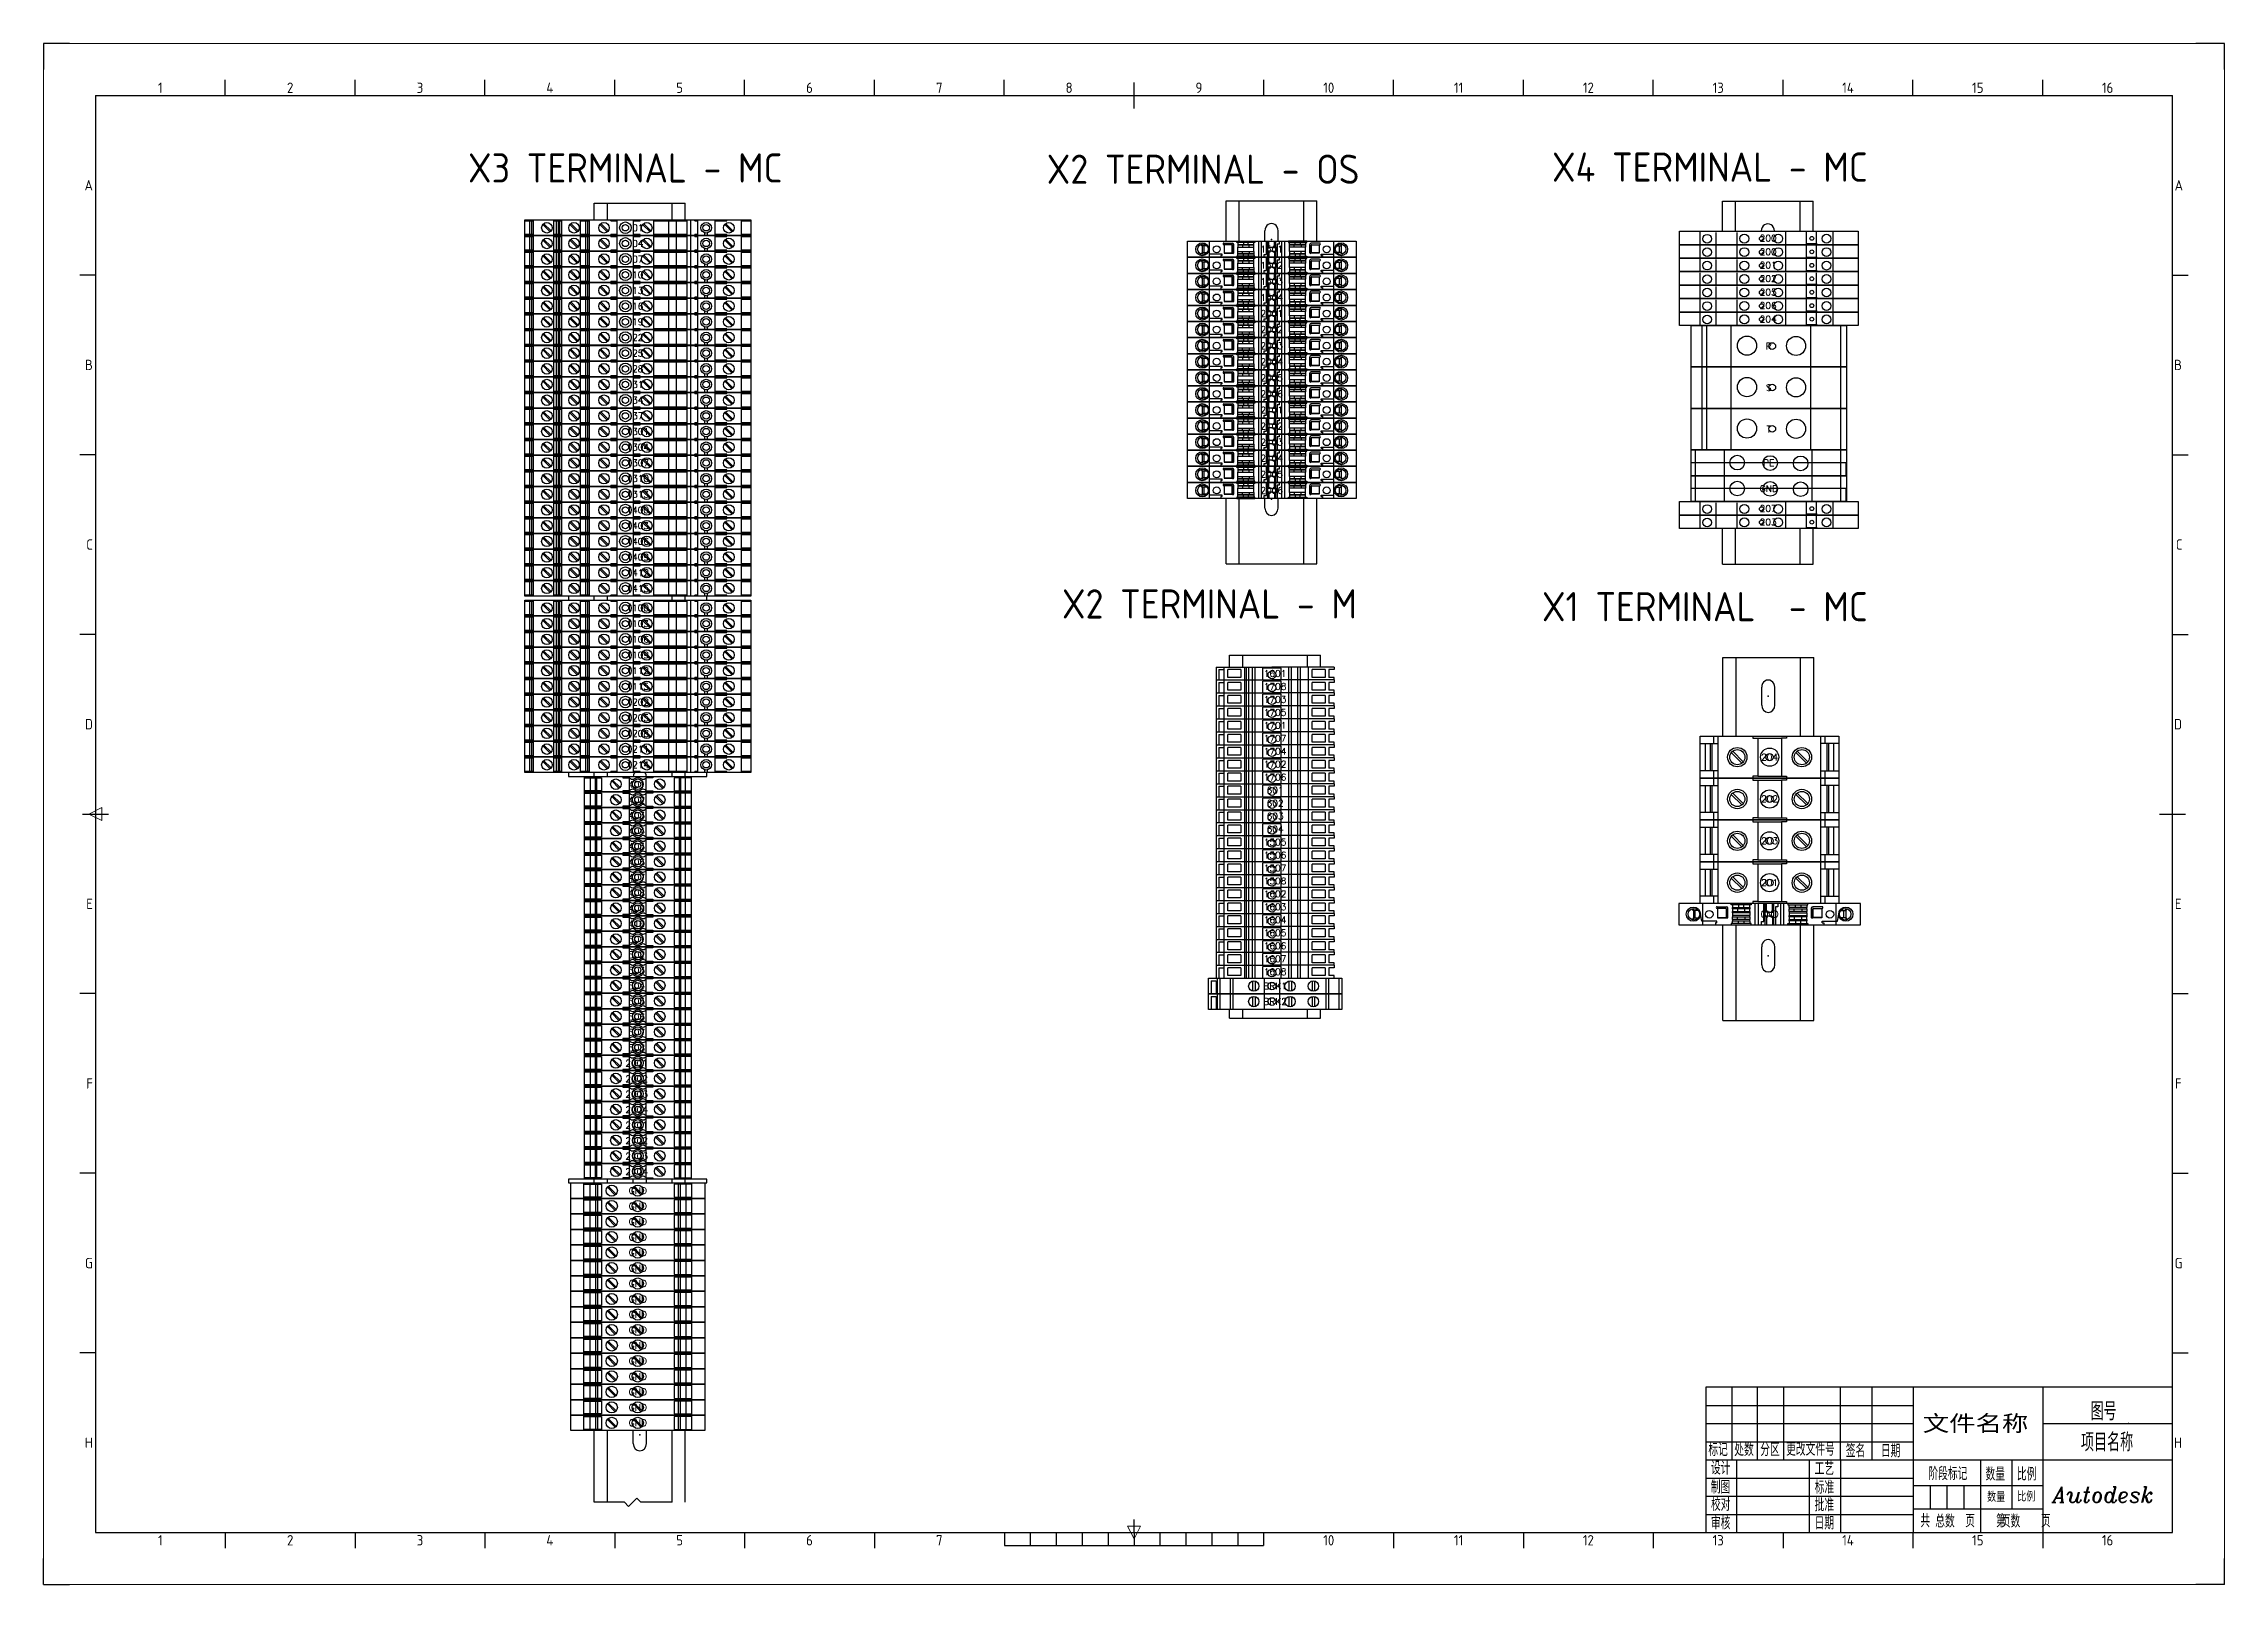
# Model space of a CAD drawing. Header units: inches. Extents: x 0 to 841, y 0 to 594.
import ezdxf
from ezdxf.enums import TextEntityAlignment as Align

# ---------------------------------------------------------------- set-up
doc = ezdxf.new("R2010")
doc.units = ezdxf.units.IN
doc.header["$LTSCALE"] = 12
for name, color, linetype in [('AE_BOR', 1, 'Continuous'), ('PSYMS', 7, 'Continuous'), ('PTAG', 150, 'Continuous'), ('PTERM', 4, 'Continuous'), ('SYMS', 7, 'Continuous'), ('图框_外框线', 7, 'Continuous'), ('图框_标题栏属性', 1, 'Continuous'), ('图框_标题栏文字', 6, 'Continuous')]:
    doc.layers.add(name, color=color, linetype=linetype)
doc.styles.get("Standard").update_dxf_attribs({"font": 'txt.shx', "bigfont": 'gbcbig.shx'})
doc.styles.add('WD', font='romans.shx', dxfattribs={"bigfont": 'gbcbig.shx'})
doc.styles.add('WD_IEC', font='isocp2.shx', dxfattribs={"width": 0.9, "height": 4, "bigfont": 'gbcbig.shx'})
doc.styles.add('工程字', font='gbenor.shx', dxfattribs={"bigfont": 'gbcbig.shx'})

msp = doc.modelspace()

# ---------------------------------------------------------------- texts
at = {"style": 'WD_IEC'}
for s, p in [('X3 TERMINAL - MC', (163.65, 540.45)), ('X2 TERMINAL - OS', (386.83, 539.96)), ('X4 TERMINAL - MC', (581.7, 540.78)), ('X2 TERMINAL - M', (392.7, 372.37)), ('X1 TERMINAL  - MC', (577.81, 371.31))]:
    msp.add_text(s, height=11.25, dxfattribs=at).set_placement(p)

# ---------------------------------------------------------------- blocks, each defined once
blk = doc.blocks.new('gb_a1')
for p, q in [((20, 574), (20, 20)), ((20, 574), (821, 574)), ((821, 20), (821, 574)), ((20, 20), (821, 20))]:
    blk.add_line(p, q)
at = {"layer": 'AE_BOR', "lineweight": 30}
for p, q in [((10, 594), (0, 594)), ((0, 594), (0, 584)), ((841, 594), (830, 594)), ((841, 584), (841, 594)), ((0, 0), (0, 10)), ((841, 0), (841, 10)), ((0, 0), (10, 0)), ((841, 0), (830, 0))]:
    blk.add_line(p, q, dxfattribs=at)
at = {"layer": 'AE_BOR', "color": 1, "lineweight": 15}
for p, q in [((0, 594), (841, 594)), ((0, 0), (0, 594)), ((841, 594), (841, 0)), ((17.5, 297), (22.5, 299.5)), ((22.5, 294.5), (17.5, 297)), ((22.5, 299.5), (22.5, 294.5)), ((420.5, 17.5), (418, 22.5)), ((418, 22.5), (423, 22.5)), ((423, 22.5), (420.5, 17.5)), ((841, 0), (0, 0))]:
    blk.add_line(p, q, dxfattribs=at)
at = {"layer": 'AE_BOR'}
for p, q in [((70.0625, 574), (70.0625, 580)), ((120.125, 574), (120.125, 580)), ((170.1875, 574), (170.1875, 580)), ((220.25, 574), (220.25, 580)), ((270.3125, 574), (270.3125, 580)), ((320.375, 574), (320.375, 580)), ((370.4375, 574), (370.4375, 580)), ((470.5625, 574), (470.5625, 580)), ((520.625, 574), (520.625, 580)), ((570.6875, 574), (570.6875, 580)), ((620.75, 574), (620.75, 580)), ((670.8125, 574), (670.8125, 580)), ((720.875, 574), (720.875, 580)), ((770.9375, 574), (770.9375, 580)), ((20, 504.75), (14, 504.75)), ((821, 504.75), (827, 504.75)), ((20, 435.5), (14, 435.5)), ((821, 435.5), (827, 435.5)), ((20, 366.25), (14, 366.25)), ((821, 366.25), (827, 366.25)), ((20, 227.75), (14, 227.75)), ((821, 227.75), (827, 227.75)), ((20, 158.5), (14, 158.5)), ((821, 158.5), (827, 158.5)), ((20, 89.25), (14, 89.25)), ((821, 89.25), (827, 89.25)), ((70.0625, 20), (70.0625, 14)), ((120.125, 20), (120.125, 14)), ((170.1875, 20), (170.1875, 14)), ((220.25, 20), (220.25, 14)), ((270.3125, 20), (270.3125, 14)), ((320.375, 20), (320.375, 14)), ((520.625, 20), (520.625, 14)), ((570.6875, 20), (570.6875, 14)), ((620.75, 20), (620.75, 14)), ((670.8125, 20), (670.8125, 14)), ((720.875, 20), (720.875, 14)), ((770.9375, 20), (770.9375, 14))]:
    blk.add_line(p, q, dxfattribs=at)
at = {"layer": 'AE_BOR', "color": 2, "lineweight": 30}
for p, q in [((420.5, 574), (420.5, 579)), ((420.5, 569), (420.5, 574)), ((15, 297), (25, 297)), ((816, 297), (826, 297)), ((370.5, 20), (370.5, 15)), ((380.5, 20), (380.5, 15)), ((390.5, 20), (390.5, 15)), ((400.5, 20), (400.5, 15)), ((410.5, 20), (410.5, 15)), ((420.5, 20), (420.5, 25)), ((420.5, 20), (420.5, 15)), ((430.5, 20), (430.5, 15)), ((440.5, 20), (440.5, 15)), ((450.5, 20), (450.5, 15)), ((460.5, 20), (460.5, 15)), ((470.5, 20), (470.5, 15)), ((370.5, 15), (470.5, 15))]:
    blk.add_line(p, q, dxfattribs=at)
at = {"layer": 'AE_BOR', "style": 'WD_IEC'}
for s, p in [('1', (45.03125, 575)), ('2', (95.09375, 575)), ('3', (145.15625, 575)), ('4', (195.21875, 575)), ('5', (245.28125, 575)), ('6', (295.34375, 575)), ('7', (345.40625, 575)), ('8', (395.46875, 575)), ('9', (445.53125, 575)), ('10', (495.59375, 575)), ('11', (545.65625, 575)), ('12', (595.71875, 575)), ('13', (645.78125, 575)), ('14', (695.84375, 575)), ('15', (745.90625, 575)), ('16', (795.96875, 575)), ('1', (45.03125, 15)), ('2', (95.09375, 15)), ('3', (145.15625, 15)), ('4', (195.21875, 15)), ('5', (245.28125, 15)), ('6', (295.34375, 15)), ('7', (345.40625, 15)), ('10', (495.59375, 15)), ('11', (545.65625, 15)), ('12', (595.71875, 15)), ('13', (645.78125, 15)), ('14', (695.84375, 15)), ('15', (745.90625, 15)), ('16', (795.96875, 15))]:
    blk.add_text(s, height=4, dxfattribs=at).set_placement(p, align=Align.CENTER)
for s, p in [('A', (19, 539.375)), ('A', (825.04762, 539.375)), ('B', (19, 470.125)), ('B', (824.66667, 470.125)), ('C', (19, 400.875)), ('C', (824.85714, 400.875)), ('D', (19, 331.625)), ('D', (824.66667, 331.625)), ('E', (19, 262.375)), ('E', (824.47619, 262.375)), ('F', (19, 193.125)), ('F', (824.47619, 193.125)), ('G', (19, 123.875)), ('G', (824.85714, 123.875)), ('H', (19, 54.625)), ('H', (824.66667, 54.625))]:
    blk.add_text(s, height=4, dxfattribs=at).set_placement(p, align=Align.MIDDLE_RIGHT)
blk = doc.blocks.new('VDIN7029')
for p, q in [((-17.53, 139.92), (17.53, 139.92)), ((-17.53, 0), (-17.53, 139.92)), ((-12.45, 0), (-12.45, 139.92)), ((12.45, 0), (12.45, 139.92)), ((17.53, 0), (17.53, 139.92)), ((-2.54, 121.51), (-2.54, 128.42)), ((2.54, 121.51), (2.54, 128.42)), ((-2.54, 71.47), (-2.54, 78.39)), ((2.54, 71.47), (2.54, 78.39)), ((-2.54, 21.44), (-2.54, 28.35)), ((2.54, 21.44), (2.54, 28.35)), ((-17.53, 0), (17.53, 0))]:
    blk.add_line(p, q)
for centre, start_param, end_param in [((0, 128.42), 4.712386, 7.853986), ((0, 121.51), 1.570796, 4.712386), ((0, 78.39), 4.712386, 7.853986), ((0, 71.47), 1.570796, 4.712386), ((0, 28.35), 4.712386, 7.853986), ((0, 21.44), 1.570796, 4.712386)]:
    blk.add_ellipse(centre, major_axis=(0, 2.77), ratio=0.917668, start_param=start_param, end_param=end_param)
for p in [(0, 124.97), (0, 74.93), (0, 24.89)]:
    blk.add_point(p)
blk = doc.blocks.new('VDIN7144$$1')
for p, q in [((-17.53, 850), (17.53, 850)), ((-17.53, 349.1), (-17.53, 850)), ((-12.45, 349.1), (-12.45, 850)), ((12.45, 349.1), (12.45, 850)), ((17.53, 349.1), (17.53, 850)), ((-2.54, 822.04), (-2.54, 828.96)), ((2.54, 822.04), (2.54, 828.96)), ((-2.54, 772.01), (-2.54, 778.92)), ((2.54, 772.01), (2.54, 778.92)), ((-2.54, 721.97), (-2.54, 728.88)), ((2.54, 721.97), (2.54, 728.88)), ((-2.54, 671.93), (-2.54, 678.84)), ((2.54, 671.93), (2.54, 678.84)), ((-2.54, 621.89), (-2.54, 628.8)), ((2.54, 621.89), (2.54, 628.8)), ((-2.54, 571.85), (-2.54, 578.77)), ((2.54, 571.85), (2.54, 578.77)), ((-2.54, 521.82), (-2.54, 528.73)), ((2.54, 521.82), (2.54, 528.73)), ((-2.54, 471.78), (-2.54, 478.69)), ((2.54, 471.78), (2.54, 478.69)), ((-2.54, 421.74), (-2.54, 428.65)), ((2.54, 421.74), (2.54, 428.65)), ((-2.54, 371.7), (-2.54, 378.61)), ((2.54, 371.7), (2.54, 378.61))]:
    blk.add_line(p, q)
for centre, start_param, end_param in [((0, 828.96), 4.712386, 7.853986), ((0, 822.04), 1.570796, 4.712386), ((0, 778.92), 4.712386, 7.853986), ((0, 772.01), 1.570796, 4.712386), ((0, 728.88), 4.712386, 7.853986), ((0, 721.97), 1.570796, 4.712386), ((0, 678.84), 4.712386, 7.853986), ((0, 671.93), 1.570796, 4.712386), ((0, 628.8), 4.712386, 7.853986), ((0, 621.89), 1.570796, 4.712386), ((0, 578.77), 4.712386, 7.853986), ((0, 571.85), 1.570796, 4.712386), ((0, 528.73), 4.712386, 7.853986), ((0, 521.82), 1.570796, 4.712386), ((0, 478.69), 4.712386, 7.853986), ((0, 471.78), 1.570796, 4.712386), ((0, 428.65), 4.712386, 7.853986), ((0, 421.74), 1.570796, 4.712386), ((0, 378.61), 4.712386, 7.853986), ((0, 371.7), 1.570796, 4.712386)]:
    blk.add_ellipse(centre, major_axis=(0, 2.77), ratio=0.917668, start_param=start_param, end_param=end_param)
for p in [(0, 825.5), (0, 775.46), (0, 725.42), (0, 675.39), (0, 625.35), (0, 575.31), (0, 525.27), (0, 475.23), (0, 425.2), (0, 375.16)]:
    blk.add_point(p)
at = {"layer": 'SYMS'}
for p, q in [((-5.9, 349.1), (-17.53, 349.1)), ((-4.31, 347.51), (-5.9, 349.1)), ((-1.13, 350.69), (-4.31, 347.51)), ((0.46, 349.1), (-1.13, 350.69)), ((12.45, 349.1), (0.46, 349.1))]:
    blk.add_line(p, q, dxfattribs=at)
blk = doc.blocks.new('CorpLogoBlock')
at = {"insert": (-46.09, 17.54), "char_height": 6, "width": 37.2055, "attachment_point": 1, "style": '工程字'}
blk.add_mtext('{\\Fitalic|c0;Autodesk}', dxfattribs=at)
blk = doc.blocks.new('GB_TitleBlock')
at = {"lineweight": -3}
for p, q in [((-50, 42), (0, 42)), ((-50, 28), (0, 28))]:
    blk.add_line(p, q, dxfattribs=at)
blk.add_point((-16.99, 42), dxfattribs=at)
at = {"layer": '图框_外框线'}
for p, q in [((-170, 56), (-170, 28)), ((-160, 28), (-160, 56)), ((-150, 56), (-150, 28)), ((-128, 28), (-128, 56)), ((-116, 56), (-116, 28)), ((-100, 56), (-100, 0)), ((-50, 56), (-50, 0)), ((-180, 49), (-100, 49)), ((-180, 42), (-100, 42)), ((-180, 35), (-100, 35)), ((-180, 28), (-50, 28)), ((-168, 0), (-168, 28)), ((-140, 0), (-140, 28)), ((-128, 28), (-128, 0)), ((-74, 28), (-74, 0)), ((-62, 28), (-62, 9)), ((-180, 21), (-100, 21)), ((-50, 18), (-100, 18)), ((-93.5, 18), (-93.5, 9)), ((-87, 18), (-87, 9)), ((-80.5, 18), (-80.5, 9)), ((-180, 14), (-100, 14)), ((-50, 9), (-100, 9)), ((-180, 7), (-100, 7))]:
    blk.add_line(p, q, dxfattribs=at)
blk.add_lwpolyline([(0, 56), (-180, 56), (-180, 0), (0, 0), (0, 56)], dxfattribs=at)
at = {"style": 'WD', "flags": 1}
blk.add_attdef('WD_TB', (-168.38, 50.46), '', height=2, dxfattribs=at)
at = {"layer": '图框_标题栏属性', "style": '工程字'}
for tag, p in [('REV3', (-179.58, 50.91)), ('REV2', (-179.43, 43.49)), ('REV1', (-179.43, 36.77))]:
    blk.add_attdef(tag, p, '', height=3, dxfattribs=at)
for tag, height, width, p, p2 in [('REV3DET', 3, 13.288798, (-148.76, 50.77), (-130.49, 50.77)), ('BY3', 3, 6.930672, (-126.95, 50.77), (-117.42, 50.77)), ('RD3', 3, 9.096075, (-114.66, 50.77), (-102.16, 50.77)), ('REV2DET', 3, 1.39216, (-148.76, 43.77), (-130.49, 43.77)), ('BY2', 3, 6.930672, (-126.95, 43.77), (-117.42, 43.77)), ('RD2', 3, 9.096075, (-114.66, 43.77), (-102.16, 43.77)), ('文件名称', 7, 2.04191, (-96.3, 38.33), (-55.63, 38.33)), ('REV1DET', 3, 13.288798, (-148.76, 36.77), (-130.49, 36.77)), ('BY1', 3, 6.930672, (-126.95, 36.77), (-117.42, 36.77)), ('RD1', 3, 9.096075, (-114.66, 36.77), (-102.16, 36.77))]:
    blk.add_attdef(tag, text='', height=height, dxfattribs=dict(at, width=width)).set_placement(p, p2, align=Align.FIT)
for tag, p in [('图号', (-26.57, 46.93)), ('项目名称', (-25.25, 35.16))]:
    blk.add_attdef(tag, text='', height=7, dxfattribs=at).set_placement(p, align=Align.MIDDLE)
at = {"layer": '图框_标题栏属性', "lineweight": -3}
for tag, p in [('设计', (-163.59, 22.3)), ('工艺', (-123.59, 22.3)), ('制图', (-163.59, 15.3)), ('标准', (-123.59, 15.3)), ('校对', (-163.59, 8.3)), ('批准', (-123.59, 8.3)), ('审核', (-163.59, 1.3)), ('日期', (-123.59, 1.3))]:
    blk.add_attdef(tag, p, '', height=5, dxfattribs=at)
at = {"layer": '图框_标题栏属性', "style": '工程字'}
for tag, height, p in [('数量', 3.5, (-68.02, 13.58)), ('比例', 3.5, (-56.4, 13.74)), ('总数', 5, (-87.74, 4.36)), ('页数', 5, (-62.45, 4.36))]:
    blk.add_attdef(tag, text='', height=height, dxfattribs=at).set_placement(p, align=Align.MIDDLE_CENTER)
at = {"layer": '图框_标题栏文字', "style": '工程字'}
for s, p in [('标记', (-179, 29.44)), ('处数', (-169, 29.44)), ('分区', (-159, 29.44)), ('更改文件号', (-149, 29.59)), ('签名', (-126, 29)), ('日期', (-112.47, 28.98)), ('设计', (-177.99, 22.35)), ('工艺', (-138.02, 22.15)), ('阶段标记', (-94.11, 20.2)), ('数量', (-72.11, 20)), ('比例', (-60, 20)), ('制图', (-178.04, 15.02)), ('标准', (-137.99, 14.92)), ('校对', (-177.99, 8.33)), ('批准', (-138.02, 8.15)), ('审核', (-177.99, 1.15)), ('日期', (-138.02, 1.15)), ('共     页   第     页', (-97.24, 2))]:
    blk.add_text(s, height=5, dxfattribs=at).set_placement(p)
blk = doc.blocks.new('1011-3jf')
at = {"style": 'WD', "flags": 1}
for tag, height, p in [('INST', 0.125, (0.008, 0.421)), ('LOC', 0.125, (0.008, 0.245)), ('WDBLKNAM', 0.05, (0, -0.525)), ('ASSYCODE', 0.05, (0, -0.684)), ('CAT', 0.05, (0, -0.454)), ('FP', 0.05, (0, -0.597)), ('FPT', 0.05, (0.141, -0.597))]:
    blk.add_attdef(tag, text='', height=height, dxfattribs=at).set_placement(p, align=Align.CENTER)
blk.add_attdef('L03TERM', text='', height=0.1, dxfattribs=at).set_placement((0, -0.459), align=Align.MIDDLE_CENTER)
blk.add_wipeout([(1.714, 0), (1.714, -0.238), (-1.714, -0.238), (-1.714, 0)])
for p, q in [((-1.277, -0.238), (-1.277, 0)), ((-1.153, -0.238), (-1.153, 0)), ((-0.872, -0.238), (-0.872, 0)), ((-0.412, -0.015), (-0.412, 0)), ((0.034, -0.015), (0.034, 0)), ((-1.714, -0.015), (-1.585, -0.015)), ((-1.585, -0.223), (-1.714, -0.223)), ((-1.638, -0.223), (-1.638, -0.015)), ((-1.608, -0.223), (-1.608, -0.015)), ((-1.585, -0.223), (-1.585, -0.015)), ((-1.332, -0.182), (-1.444, -0.07)), ((-1.318, -0.168), (-1.43, -0.056)), ((-1.277, -0.015), (-1.153, -0.015)), ((-1.153, -0.223), (-1.277, -0.223)), ((-1.233, -0.223), (-1.233, -0.015)), ((-1.202, -0.223), (-1.202, -0.015)), ((-1.182, -0.223), (-1.182, -0.015)), ((-0.92, -0.182), (-1.032, -0.07)), ((-0.906, -0.168), (-1.018, -0.056)), ((-0.872, -0.015), (-0.734, -0.015)), ((-0.734, -0.223), (-0.872, -0.223)), ((-0.788, -0.223), (-0.788, -0.015)), ((-0.76, -0.223), (-0.76, -0.015)), ((-0.734, -0.223), (-0.734, -0.015)), ((-0.465, -0.182), (-0.577, -0.07)), ((-0.451, -0.168), (-0.563, -0.056)), ((-0.412, -0.015), (-0.312, -0.015)), ((-0.412, -0.238), (-0.412, -0.223)), ((-0.312, -0.223), (-0.412, -0.223)), ((-0.312, -0.223), (-0.312, -0.015)), ((-0.067, -0.223), (-0.067, -0.015)), ((-0.067, -0.015), (0.034, -0.015)), ((0.034, -0.015), (-0.067, -0.015)), ((-0.067, -0.223), (0.034, -0.223)), ((0.034, -0.223), (-0.067, -0.223)), ((0.034, -0.238), (0.034, -0.223)), ((0.185, -0.182), (0.073, -0.07)), ((0.199, -0.168), (0.087, -0.056)), ((0.244, -0.223), (0.244, -0.015)), ((0.244, -0.015), (0.751, -0.015)), ((0.751, -0.223), (0.244, -0.223)), ((0.47, -0.223), (0.47, -0.015)), ((0.588, -0.223), (0.588, -0.015)), ((0.751, -0.238), (0.751, 0)), ((0.803, -0.238), (0.803, 0)), ((0.867, -0.015), (0.867, 0)), ((0.867, -0.015), (0.911, -0.015)), ((0.911, -0.223), (0.867, -0.223)), ((0.867, -0.238), (0.867, -0.223)), ((0.911, -0.223), (0.911, -0.015)), ((1.018, -0.238), (1.018, -0.196)), ((1.06, -0.238), (1.06, -0.196)), ((1.173, -0.223), (1.173, -0.015)), ((1.173, -0.015), (1.354, -0.015)), ((1.354, -0.223), (1.173, -0.223)), ((1.431, -0.182), (1.319, -0.07)), ((1.445, -0.168), (1.333, -0.056)), ((1.354, -0.015), (1.354, 0)), ((1.354, -0.238), (1.354, -0.223)), ((1.572, -0.223), (1.572, -0.015)), ((1.572, -0.015), (1.714, -0.015)), ((1.714, -0.223), (1.572, -0.223))]:
    blk.add_line(p, q)
blk.add_lwpolyline([(1.714, 0), (1.714, -0.238), (-1.714, -0.238), (-1.714, 0)], close=True)
for centre, radius in [((-1.381, -0.119), 0.08), ((-0.969, -0.119), 0.08), ((-0.514, -0.119), 0.08), ((-0.189, -0.119), 0.0875), ((-0.189, -0.119), 0.049), ((0.136, -0.119), 0.08), ((1.038, -0.119), 0.08), ((1.038, -0.119), 0.049), ((1.382, -0.119), 0.08)]:
    blk.add_circle(centre, radius)
for tag, height, p in [('P_TAGSTRIP', 0.125, (0.008, 0.068)), ('MFG', 0.05, (0, -0.382))]:
    blk.add_attdef(tag, text='', height=height, dxfattribs=at).set_placement(p, align=Align.CENTER)
at = {"style": 'WD', "width": 0.8}
for tag, p in [('L02WIRENOL', (-1.749, -0.242)), ('L03WIRENOL', (-1.749, -0.374)), ('WIRENOL', (-1.749, -0.109))]:
    blk.add_attdef(tag, text='', height=0.1, dxfattribs=at).set_placement(p, align=Align.MIDDLE_RIGHT)
at = {"style": 'WD', "flags": 1}
for tag, p in [('PINL', (-1.317, -0.296)), ('L02PINL', (-1.317, -0.362)), ('L03PINL', (-1.317, -0.427))]:
    blk.add_attdef(tag, text='', height=0.05, dxfattribs=at).set_placement(p, align=Align.MIDDLE_RIGHT)
blk.add_attdef('L02TERM', text='', height=0.1, dxfattribs=at).set_placement((0, -0.327), align=Align.MIDDLE_CENTER)
at = {"style": 'WD'}
for tag in ['WIRENO', 'TERM']:
    blk.add_attdef(tag, text='', height=0.1, dxfattribs=at).set_placement((0, -0.119), align=Align.MIDDLE_CENTER)
at = {"style": 'WD', "flags": 1}
for tag, p in [('PINR', (1.318, -0.296)), ('L02PINR', (1.318, -0.362)), ('L03PINR', (1.318, -0.427))]:
    blk.add_attdef(tag, text='', height=0.05, dxfattribs=at).set_placement(p, align=Align.MIDDLE_LEFT)
at = {"style": 'WD', "width": 0.8}
for tag, p in [('WIRENOR', (1.75, -0.109)), ('L02WIRENOR', (1.75, -0.242)), ('L03WIRENOR', (1.75, -0.374))]:
    blk.add_attdef(tag, text='', height=0.1, dxfattribs=at).set_placement(p, align=Align.MIDDLE_LEFT)
blk = doc.blocks.new('8WA1824')
blk.add_lwpolyline([(-1.05, -0.059), (1.05, -0.059), (1.05, 0), (-1.05, 0)], close=True)
blk = doc.blocks.new('1011-1df')
at = {"style": 'WD', "flags": 1}
for tag, height, p in [('INST', 0.125, (0.008, 0.421)), ('LOC', 0.125, (0.008, 0.245)), ('WDBLKNAM', 0.05, (0, -0.467)), ('ASSYCODE', 0.05, (0, -0.626)), ('FP', 0.05, (0, -0.539)), ('FPT', 0.05, (0.141, -0.539))]:
    blk.add_attdef(tag, text='', height=height, dxfattribs=at).set_placement(p, align=Align.CENTER)
blk.add_wipeout([(0.81, -0.235), (-0.81, -0.235), (-0.81, 0), (0.81, 0)])
for p, q in [((-0.81, -0.235), (-0.81, 0)), ((-0.81, 0), (0.81, 0)), ((-0.6, 0), (-0.6, -0.018)), ((-0.226, 0), (-0.226, -0.018)), ((-0.81, -0.018), (-0.55, -0.018)), ((-0.55, -0.217), (-0.81, -0.217)), ((0.81, -0.235), (-0.81, -0.235)), ((-0.721, -0.018), (-0.721, -0.217)), ((-0.649, -0.018), (-0.649, -0.217)), ((-0.626, -0.018), (-0.626, -0.217)), ((-0.6, -0.217), (-0.6, -0.235)), ((-0.55, -0.018), (-0.55, -0.217)), ((-0.283, -0.181), (-0.396, -0.068)), ((-0.269, -0.167), (-0.382, -0.054)), ((-0.226, -0.018), (-0.125, -0.018)), ((-0.125, -0.217), (-0.226, -0.217)), ((-0.226, -0.217), (-0.226, -0.235)), ((-0.125, -0.217), (-0.125, -0.018)), ((0.226, -0.018), (0.125, -0.018)), ((0.125, -0.217), (0.125, -0.018)), ((0.125, -0.217), (0.226, -0.217)), ((0.226, 0), (0.226, -0.018)), ((0.226, -0.217), (0.226, -0.235)), ((0.382, -0.181), (0.269, -0.068)), ((0.396, -0.167), (0.283, -0.054)), ((0.81, -0.018), (0.55, -0.018)), ((0.55, -0.018), (0.55, -0.217)), ((0.55, -0.217), (0.81, -0.217)), ((0.6, 0), (0.6, -0.018)), ((0.6, -0.217), (0.6, -0.235)), ((0.626, -0.018), (0.626, -0.217)), ((0.649, -0.018), (0.649, -0.217)), ((0.721, -0.018), (0.721, -0.217)), ((0.81, 0), (0.81, -0.235))]:
    blk.add_line(p, q)
blk.add_lwpolyline([(0.81, -0.235), (-0.81, -0.235), (-0.81, 0), (0.81, 0)], close=True)
for centre, radius in [((-0.333, -0.118), 0.08), ((0, -0.118), 0.08), ((0, -0.118), 0.0469), ((0.333, -0.118), 0.08)]:
    blk.add_circle(centre, radius)
for centre, radius, start, end in [((-0.076, 0.018), 0.0609, 216.5114, 283.3922), ((-0.076, -0.253), 0.0609, 76.6078, 143.4886), ((0, -0.118), 0.0985, 50.9846, 129.0154), ((0, -0.118), 0.0985, 230.9846, 309.0154), ((0.076, 0.018), 0.0609, 256.6078, 323.4886), ((0.076, -0.253), 0.0609, 36.5114, 103.3922)]:
    blk.add_arc(centre, radius, start, end)
for tag, height, p in [('P_TAGSTRIP', 0.125, (0.008, 0.068)), ('MFG', 0.05, (0, -0.324)), ('CAT', 0.05, (0, -0.396))]:
    blk.add_attdef(tag, text='', height=height, dxfattribs=at).set_placement(p, align=Align.CENTER)
at = {"style": 'WD', "width": 0.8}
blk.add_attdef('WIRENOL', text='', height=0.1, dxfattribs=at).set_placement((-0.868, -0.118), align=Align.MIDDLE_RIGHT)
at = {"style": 'WD', "flags": 1}
blk.add_attdef('TERMDESCL', text='', height=0.05, dxfattribs=at).set_placement((-0.866, -0.232), align=Align.MIDDLE_RIGHT)
at = {"style": 'WD'}
for tag in ['WIRENO', 'TERM']:
    blk.add_attdef(tag, text='', height=0.1, dxfattribs=at).set_placement((-0.018, -0.123), align=Align.MIDDLE_CENTER)
at = {"style": 'WD', "flags": 1}
blk.add_attdef('TERMDESCR', text='', height=0.05, dxfattribs=at).set_placement((0.88, -0.232), align=Align.MIDDLE_LEFT)
at = {"style": 'WD', "width": 0.8}
blk.add_attdef('WIRENOR', text='', height=0.1, dxfattribs=at).set_placement((0.88, -0.118), align=Align.MIDDLE_LEFT)
blk = doc.blocks.new('10111pf1')
at = {"style": 'WD', "flags": 1}
for tag, height, p in [('INST', 0.125, (0.008, 0.421)), ('LOC', 0.125, (0.008, 0.245)), ('WDBLKNAM', 0.05, (0, -0.494)), ('ASSYCODE', 0.05, (0, -0.652)), ('FP', 0.05, (0, -0.565)), ('FPT', 0.05, (0.141, -0.565))]:
    blk.add_attdef(tag, text='', height=height, dxfattribs=at).set_placement(p, align=Align.CENTER)
blk.add_wipeout([(1.018, -0.235), (-1.018, -0.235), (-1.018, 0), (1.018, 0)])
for p, q in [((-0.821, -0.235), (-0.821, 0)), ((-0.599, 0), (-0.599, -0.02)), ((-0.821, -0.02), (-0.55, -0.02)), ((-0.55, -0.215), (-0.821, -0.215)), ((-0.728, -0.02), (-0.728, -0.215)), ((-0.641, -0.02), (-0.641, -0.215)), ((-0.612, -0.02), (-0.612, -0.215)), ((-0.599, -0.215), (-0.599, -0.235)), ((-0.55, -0.02), (-0.55, -0.215)), ((-0.342, -0.184), (-0.462, -0.065)), ((-0.328, -0.17), (-0.448, -0.051)), ((0.053, -0.184), (-0.067, -0.065)), ((0.067, -0.17), (-0.053, -0.051)), ((0.821, -0.02), (0.55, -0.02)), ((0.55, -0.02), (0.55, -0.215)), ((0.55, -0.215), (0.821, -0.215)), ((0.599, 0), (0.599, -0.02)), ((0.599, -0.215), (0.599, -0.235)), ((0.612, -0.02), (0.612, -0.215)), ((0.641, -0.02), (0.641, -0.215)), ((0.728, -0.02), (0.728, -0.215)), ((0.821, -0.235), (0.821, 0))]:
    blk.add_line(p, q)
blk.add_lwpolyline([(1.018, -0.235), (-1.018, -0.235), (-1.018, 0), (1.018, 0)], close=True)
for centre in [(-0.395, -0.117), (0, -0.117)]:
    blk.add_circle(centre, 0.085)
for tag, height, p in [('P_TAGSTRIP', 0.125, (0.008, 0.068)), ('MFG', 0.05, (0, -0.351)), ('CAT', 0.05, (0, -0.422))]:
    blk.add_attdef(tag, text='', height=height, dxfattribs=at).set_placement(p, align=Align.CENTER)
at = {"style": 'WD', "width": 0.8}
blk.add_attdef('WIRENOL', text='', height=0.1, dxfattribs=at).set_placement((-1.087, -0.117), align=Align.MIDDLE_RIGHT)
at = {"style": 'WD', "flags": 1}
blk.add_attdef('TERMDESCL', text='', height=0.05, dxfattribs=at).set_placement((-1.085, -0.232), align=Align.MIDDLE_RIGHT)
at = {"style": 'WD'}
for tag in ['WIRENO', 'TERM']:
    blk.add_attdef(tag, text='', height=0.1, dxfattribs=at).set_placement((0, -0.117), align=Align.MIDDLE_CENTER)
at = {"style": 'WD', "flags": 1}
blk.add_attdef('TERMDESCR', text='', height=0.05, dxfattribs=at).set_placement((1.086, -0.232), align=Align.MIDDLE_LEFT)
at = {"style": 'WD', "width": 0.8}
blk.add_attdef('WIRENOR', text='', height=0.1, dxfattribs=at).set_placement((1.083, -0.117), align=Align.MIDDLE_LEFT)
blk = doc.blocks.new('2011-1dg')
at = {"style": 'WD', "flags": 1}
for tag, height, p in [('INST', 0.125, (0.008, 0.421)), ('LOC', 0.125, (0.008, 0.245)), ('WDBLKNAM', 0.05, (0, -0.525)), ('ASSYCODE', 0.05, (0, -0.684)), ('FP', 0.05, (0, -0.597)), ('FPT', 0.05, (0.141, -0.597))]:
    blk.add_attdef(tag, text='', height=height, dxfattribs=at).set_placement(p, align=Align.CENTER)
blk.add_wipeout([(1.28, -0.244), (-1.28, -0.244), (-1.28, 0), (1.28, 0)])
for p, q in [((-0.943, -0.244), (-0.943, 0)), ((-0.198, -0.244), (-0.198, 0)), ((-0.155, -0.244), (-0.155, 0)), ((-1.054, -0.072), (-1.071, -0.046)), ((-1.054, -0.172), (-1.071, -0.198)), ((-1.054, -0.072), (-1.054, -0.042)), ((-1.054, -0.172), (-1.054, -0.202)), ((-1.028, -0.172), (-1.028, -0.072)), ((-0.943, -0.196), (-0.955, -0.122)), ((-0.75, -0.196), (-0.943, -0.196)), ((-0.75, -0.215), (-0.771, -0.215)), ((-0.771, -0.215), (-0.771, -0.244)), ((-0.75, -0.215), (-0.75, -0.196)), ((-0.721, -0.176), (-0.721, -0.181)), ((-0.721, -0.181), (-0.596, -0.181)), ((-0.513, -0.154), (-0.513, -0.09)), ((-0.272, -0.154), (-0.272, -0.09)), ((0.155, -0.244), (0.155, 0)), ((0.198, -0.244), (0.198, 0)), ((0.272, -0.154), (0.272, -0.09)), ((0.513, -0.154), (0.513, -0.09)), ((0.721, -0.181), (0.596, -0.181)), ((0.721, -0.176), (0.721, -0.181)), ((0.75, -0.196), (0.943, -0.196)), ((0.75, -0.215), (0.75, -0.196)), ((0.75, -0.215), (0.771, -0.215)), ((0.771, -0.215), (0.771, -0.244)), ((0.943, -0.244), (0.943, 0)), ((0.943, -0.196), (0.955, -0.122)), ((1.028, -0.172), (1.028, -0.072)), ((1.054, -0.072), (1.054, -0.042)), ((1.054, -0.072), (1.071, -0.046)), ((1.054, -0.172), (1.054, -0.202)), ((1.054, -0.172), (1.071, -0.198))]:
    blk.add_line(p, q)
for points in [[(1.28, -0.244), (-1.28, -0.244), (-1.28, 0), (1.28, 0)], [(-0.531, 0), (-0.254, 0), (-0.254, -0.017), (-0.531, -0.017)], [(-0.531, -0.244), (-0.254, -0.244), (-0.254, -0.227), (-0.531, -0.227)], [(-0.272, -0.017), (-0.513, -0.017), (-0.513, -0.054), (-0.272, -0.054)], [(-0.272, -0.054), (-0.513, -0.054), (-0.513, -0.09), (-0.272, -0.09)], [(-0.272, -0.19), (-0.513, -0.19), (-0.513, -0.154), (-0.272, -0.154)], [(-0.272, -0.227), (-0.513, -0.227), (-0.513, -0.19), (-0.272, -0.19)], [(-0.445, -0.09), (-0.341, -0.09), (-0.341, -0.054), (-0.445, -0.054)], [(-0.445, -0.154), (-0.341, -0.154), (-0.341, -0.19), (-0.445, -0.19)], [(-0.43, -0.054), (-0.356, -0.054), (-0.356, -0.017), (-0.43, -0.017)], [(-0.43, -0.19), (-0.356, -0.19), (-0.356, -0.227), (-0.43, -0.227)], [(0.531, 0), (0.254, 0), (0.254, -0.017), (0.531, -0.017)], [(0.531, -0.244), (0.254, -0.244), (0.254, -0.227), (0.531, -0.227)], [(0.272, -0.017), (0.513, -0.017), (0.513, -0.054), (0.272, -0.054)], [(0.272, -0.054), (0.513, -0.054), (0.513, -0.09), (0.272, -0.09)], [(0.272, -0.19), (0.513, -0.19), (0.513, -0.154), (0.272, -0.154)], [(0.272, -0.227), (0.513, -0.227), (0.513, -0.19), (0.272, -0.19)], [(0.445, -0.09), (0.341, -0.09), (0.341, -0.054), (0.445, -0.054)], [(0.445, -0.154), (0.341, -0.154), (0.341, -0.19), (0.445, -0.19)], [(0.43, -0.054), (0.356, -0.054), (0.356, -0.017), (0.43, -0.017)], [(0.43, -0.19), (0.356, -0.19), (0.356, -0.227), (0.43, -0.227)]]:
    blk.add_lwpolyline(points, close=True)
for points in [[(-0.114, -0.244), (-0.114, -0.201), (-0.081, -0.201), (-0.081, 0)], [(-0.061, -0.244), (-0.061, 0)], [(-0.042, -0.095), (-0.042, 0)], [(0.042, -0.095), (0.042, 0)], [(0.061, -0.244), (0.061, 0)], [(0.114, 0), (0.114, -0.043), (0.081, -0.043), (0.081, -0.244)], [(-0.983, -0.072), (-1.054, -0.072), (-1.054, -0.172)], [(-1.054, -0.172), (-0.983, -0.172)], [(-0.726, -0.028), (-0.598, -0.028)], [(-0.605, -0.053), (-0.726, -0.053)], [(-0.605, -0.053), (-0.721, -0.053), (-0.721, -0.176)], [(-0.721, -0.176), (-0.598, -0.176), (-0.598, -0.06)], [(-0.598, -0.06), (-0.598, -0.176)], [(-0.577, -0.176), (-0.577, -0.049)], [(0, -0.095), (-0.061, -0.095)], [(0, -0.149), (-0.061, -0.149)], [(-0.042, -0.149), (-0.042, -0.244)], [(0, -0.095), (0.061, -0.095)], [(0, -0.149), (0.061, -0.149)], [(0.042, -0.149), (0.042, -0.244)], [(0.577, -0.176), (0.577, -0.049)], [(0.726, -0.028), (0.598, -0.028)], [(0.721, -0.176), (0.598, -0.176), (0.598, -0.06)], [(0.598, -0.06), (0.598, -0.176)], [(0.605, -0.053), (0.726, -0.053)], [(0.605, -0.053), (0.721, -0.053), (0.721, -0.176)], [(0.983, -0.072), (1.054, -0.072), (1.054, -0.172)], [(1.054, -0.172), (0.983, -0.172)]]:
    blk.add_lwpolyline(points)
for centre, radius in [((-1.054, -0.122), 0.0986), ((-1.045, -0.122), 0.0801), ((-0.834, -0.122), 0.0528), ((0.834, -0.122), 0.0528), ((1.054, -0.122), 0.0986), ((1.045, -0.122), 0.0801)]:
    blk.add_circle(centre, radius)
for centre, radius, start, end in [((-0.726, -0.04), 0.0122, 90, 270), ((-0.605, -0.06), 0.00773, 0, 90), ((-0.598, -0.049), 0.0208, 0, 90), ((-0.587, -0.176), 0.0104, 180, 0), ((0.598, -0.049), 0.0208, 90, 180), ((0.587, -0.176), 0.0104, 180, 0), ((0.605, -0.06), 0.00773, 90, 180), ((0.726, -0.04), 0.0122, 270, 90)]:
    blk.add_arc(centre, radius, start, end)
for tag, height, p in [('P_TAGSTRIP', 0.125, (0.008, 0.068)), ('MFG', 0.05, (0, -0.382)), ('CAT', 0.05, (0, -0.454))]:
    blk.add_attdef(tag, text='', height=height, dxfattribs=at).set_placement(p, align=Align.CENTER)
at = {"style": 'WD', "width": 0.8}
blk.add_attdef('WIRENOL', text='', height=0.1, dxfattribs=at).set_placement((-1.349, -0.122), align=Align.MIDDLE_RIGHT)
at = {"style": 'WD', "flags": 1}
blk.add_attdef('TERMDESCL', text='', height=0.05, dxfattribs=at).set_placement((-1.347, -0.237), align=Align.MIDDLE_RIGHT)
at = {"style": 'WD'}
for tag in ['WIRENO', 'TERM']:
    blk.add_attdef(tag, text='', height=0.1, dxfattribs=at).set_placement((0, -0.122), align=Align.MIDDLE_CENTER)
at = {"style": 'WD', "flags": 1}
blk.add_attdef('TERMDESCR', text='', height=0.05, dxfattribs=at).set_placement((1.349, -0.237), align=Align.MIDDLE_LEFT)
at = {"style": 'WD', "width": 0.8}
blk.add_attdef('WIRENOR', text='', height=0.1, dxfattribs=at).set_placement((1.349, -0.122), align=Align.MIDDLE_LEFT)
blk = doc.blocks.new('D1-5ADO')
at = {"style": 'WD', "flags": 1}
for tag, height, p in [('INST', 0.125, (0.049, 0.433)), ('LOC', 0.125, (0.049, 0.256)), ('WDBLKNAM', 0.05, (0.049, -0.425)), ('ASSYCODE', 0.05, (0.049, -0.573)), ('FP', 0.05, (0.049, -0.496)), ('FPT', 0.05, (0.19, -0.496))]:
    blk.add_attdef(tag, text='', height=height, dxfattribs=at).set_placement(p, align=Align.CENTER)
blk.add_wipeout([(0.896, -0.197), (-0.896, -0.197), (-0.896, 0), (0.896, 0), (0.896, -0.039), (0.817, -0.039), (0.817, -0.157), (0.896, -0.157)])
for p, q in [((-0.896, 0), (-0.049, 0)), ((-0.896, 0), (-0.896, -0.197)), ((-0.778, 0), (-0.778, -0.197)), ((-0.463, 0), (-0.463, -0.197)), ((-0.437, -0.197), (-0.437, 0)), ((-0.398, -0.197), (-0.398, 0)), ((-0.344, -0.197), (-0.344, 0)), ((-0.305, -0.197), (-0.305, 0)), ((0.896, 0), (-0.049, 0)), ((0.207, -0.197), (0.207, 0)), ((0.246, -0.197), (0.246, 0)), ((0.344, -0.197), (0.344, 0)), ((0.384, -0.197), (0.384, 0)), ((0.502, 0), (0.502, -0.197)), ((0.896, 0), (0.896, -0.039)), ((-0.896, -0.197), (0.896, -0.197)), ((-0.856, -0.039), (-0.856, -0.197)), ((-0.856, -0.039), (-0.778, -0.039)), ((-0.719, -0.157), (-0.719, -0.039)), ((-0.522, -0.039), (-0.719, -0.039)), ((-0.522, -0.157), (-0.719, -0.157)), ((-0.522, -0.039), (-0.522, -0.157)), ((-0.187, -0.197), (-0.187, -0.02)), ((0.089, -0.02), (-0.187, -0.02)), ((0.089, -0.197), (0.089, -0.02)), ((0.561, -0.157), (0.561, -0.039)), ((0.758, -0.039), (0.561, -0.039)), ((0.758, -0.157), (0.561, -0.157)), ((0.758, -0.039), (0.758, -0.157)), ((0.896, -0.039), (0.817, -0.039)), ((0.817, -0.039), (0.817, -0.157)), ((0.896, -0.157), (0.817, -0.157)), ((0.896, -0.197), (0.896, -0.157))]:
    blk.add_line(p, q)
blk.add_circle((-0.049, -0.118), 0.0591)
for tag, height, p in [('P_TAGSTRIP', 0.125, (0.049, 0.08)), ('MFG', 0.05, (0.049, -0.282)), ('CAT', 0.05, (0.049, -0.353))]:
    blk.add_attdef(tag, text='', height=height, dxfattribs=at).set_placement(p, align=Align.CENTER)
at = {"style": 'WD', "width": 0.8}
blk.add_attdef('WIRENOL', text='', height=0.1, dxfattribs=at).set_placement((-0.935, -0.098), align=Align.MIDDLE_RIGHT)
at = {"style": 'WD', "flags": 1}
blk.add_attdef('TERMDESCL', text='', height=0.05, dxfattribs=at).set_placement((-0.932, -0.213), align=Align.MIDDLE_RIGHT)
at = {"style": 'WD'}
for tag in ['WIRENO', 'TERM']:
    blk.add_attdef(tag, text='', height=0.1, dxfattribs=at).set_placement((0, -0.098), align=Align.MIDDLE_CENTER)
at = {"style": 'WD', "flags": 1}
blk.add_attdef('TERMDESCR', text='', height=0.05, dxfattribs=at).set_placement((0.949, -0.213), align=Align.MIDDLE_LEFT)
at = {"style": 'WD', "width": 0.8}
blk.add_attdef('WIRENOR', text='', height=0.1, dxfattribs=at).set_placement((0.949, -0.098), align=Align.MIDDLE_LEFT)
blk = doc.blocks.new('M4-63A')
at = {"style": 'WD', "flags": 1}
for tag, height, p in [('INST', 0.125, (0.008, 0.421)), ('LOC', 0.125, (0.008, 0.245)), ('WDBLKNAM', 0.05, (0.005, -0.473)), ('ASSYCODE', 0.05, (0.005, -0.628)), ('FP', 0.05, (0.005, -0.544)), ('FPT', 0.05, (0.146, -0.544))]:
    blk.add_attdef(tag, text='', height=height, dxfattribs=at).set_placement(p, align=Align.CENTER)
blk.add_wipeout([(-1.012, 0), (1.012, 0), (1.012, -0.236), (-1.012, -0.236)])
for p, q in [((-1.012, -0.236), (-1.012, 0)), ((-1.012, 0), (1.012, 0)), ((1.012, -0.236), (-1.012, -0.236)), ((1.012, 0), (1.012, -0.236))]:
    blk.add_line(p, q)
at = {"linetype": 'Continuous'}
for p, q in [((-0.874, -0.236), (-0.874, 0)), ((-0.874, -0.236), (-0.874, 0)), ((-0.835, -0.236), (-0.835, 0)), ((-0.678, -0.236), (-0.678, 0)), ((-0.639, -0.236), (-0.639, 0)), ((-0.167, 0), (-0.167, -0.236)), ((0.069, -0.236), (0.069, 0)), ((-0.973, -0.039), (-0.973, -0.236)), ((-0.973, -0.039), (-0.894, -0.039)), ((-0.894, -0.039), (-0.894, -0.236)), ((-0.344, -0.042), (-0.344, -0.194)), ((-0.305, -0.042), (-0.305, -0.194)), ((0.206, -0.042), (0.206, -0.194)), ((0.246, -0.042), (0.246, -0.194)), ((0.56, -0.042), (0.56, -0.194)), ((0.599, -0.042), (0.599, -0.194)), ((0.776, -0.236), (0.776, 0)), ((0.815, -0.236), (0.815, 0)), ((0.973, -0.236), (0.973, 0))]:
    blk.add_line(p, q, dxfattribs=at)
for centre, radius in [((-0.324, -0.118), 0.0786), ((-0.049, -0.118), 0.059), ((0.226, -0.118), 0.0786), ((0.58, -0.118), 0.0786)]:
    blk.add_circle(centre, radius, dxfattribs=at)
at = {"style": 'WD', "flags": 1}
for tag, height, p in [('P_TAGSTRIP', 0.125, (0.008, 0.068)), ('MFG', 0.05, (0.005, -0.33)), ('CAT', 0.05, (0.005, -0.401))]:
    blk.add_attdef(tag, text='', height=height, dxfattribs=at).set_placement(p, align=Align.CENTER)
at = {"style": 'WD', "width": 0.8}
blk.add_attdef('WIRENOL', text='', height=0.1, dxfattribs=at).set_placement((-1.082, -0.118), align=Align.MIDDLE_RIGHT)
at = {"style": 'WD', "flags": 1}
blk.add_attdef('TERMDESCL', text='', height=0.05, dxfattribs=at).set_placement((-1.079, -0.233), align=Align.MIDDLE_RIGHT)
at = {"style": 'WD'}
for tag in ['WIRENO', 'TERM']:
    blk.add_attdef(tag, text='', height=0.1, dxfattribs=at).set_placement((0, -0.118), align=Align.MIDDLE_CENTER)
at = {"style": 'WD', "flags": 1}
blk.add_attdef('TERMDESCR', text='', height=0.05, dxfattribs=at).set_placement((1.082, -0.233), align=Align.MIDDLE_LEFT)
at = {"style": 'WD', "width": 0.8}
blk.add_attdef('WIRENOR', text='', height=0.1, dxfattribs=at).set_placement((1.082, -0.118), align=Align.MIDDLE_LEFT)
blk = doc.blocks.new('8wa1205')
at = {"style": 'WD', "flags": 1}
for tag, height, p in [('INST', 0.125, (0.008, 0.421)), ('LOC', 0.125, (0.008, 0.245)), ('WDBLKNAM', 0.05, (0, -0.911)), ('FP', 0.05, (0, -0.983)), ('FPT', 0.05, (0.141, -0.983)), ('ASSYCODE', 0.05, (0, -1.069))]:
    blk.add_attdef(tag, text='', height=height, dxfattribs=at).set_placement(p, align=Align.CENTER)
blk.add_wipeout([(1.053, -0.635), (-1.053, -0.635), (-1.053, 0), (1.053, 0)])
for p, q in [((-0.846, -0.111), (-0.846, 0)), ((-0.779, -0.635), (-0.779, 0)), ((-1.053, -0.111), (-0.779, -0.111)), ((-0.974, -0.524), (-0.974, -0.111)), ((-0.899, -0.524), (-0.899, -0.111)), ((-0.874, -0.524), (-0.874, -0.111)), ((-0.421, -0.408), (-0.581, -0.248)), ((-0.4, -0.387), (-0.56, -0.227)), ((-0.179, -0.03), (0.179, -0.03)), ((0.56, -0.408), (0.4, -0.248)), ((0.581, -0.387), (0.421, -0.227)), ((0.779, -0.635), (0.779, 0)), ((1.053, -0.111), (0.779, -0.111)), ((0.846, -0.111), (0.846, 0)), ((0.874, -0.524), (0.874, -0.111)), ((0.899, -0.524), (0.899, -0.111)), ((0.974, -0.524), (0.974, -0.111)), ((-0.779, -0.524), (-1.053, -0.524)), ((-0.846, -0.635), (-0.846, -0.524)), ((-0.179, -0.605), (0.179, -0.605)), ((0.779, -0.524), (1.053, -0.524)), ((0.846, -0.635), (0.846, -0.524))]:
    blk.add_line(p, q)
blk.add_lwpolyline([(1.053, -0.635), (-1.053, -0.635), (-1.053, 0), (1.053, 0)], close=True)
blk.add_lwpolyline([(1.053, -0.635), (-1.053, -0.635), (-1.053, 0), (1.053, 0)], close=True)
for points in [[(-0.255, 0), (-0.255, -0.03), (-0.179, -0.03), (-0.179, -0.605), (-0.255, -0.605), (-0.255, -0.635)], [(0.255, 0), (0.255, -0.03), (0.179, -0.03), (0.179, -0.605), (0.255, -0.605), (0.255, -0.635)]]:
    blk.add_lwpolyline(points)
for centre, radius in [((-0.49, -0.318), 0.147), ((-0.49, -0.318), 0.115), ((0, -0.318), 0.138), ((0, -0.318), 0.0538), ((0.49, -0.318), 0.147), ((0.49, -0.318), 0.115)]:
    blk.add_circle(centre, radius)
for tag, height, p in [('P_TAGSTRIP', 0.125, (0.008, 0.068)), ('MFG', 0.05, (0, -0.768)), ('CAT', 0.05, (0, -0.839))]:
    blk.add_attdef(tag, text='', height=height, dxfattribs=at).set_placement(p, align=Align.CENTER)
at = {"style": 'WD', "width": 0.8}
blk.add_attdef('WIRENOL', text='', height=0.1, dxfattribs=at).set_placement((-1.123, -0.318), align=Align.MIDDLE_RIGHT)
at = {"style": 'WD'}
for tag in ['WIRENO', 'TERM']:
    blk.add_attdef(tag, text='', height=0.1, dxfattribs=at).set_placement((0, -0.318), align=Align.MIDDLE_CENTER)
at = {"style": 'WD', "width": 0.8}
blk.add_attdef('WIRENOR', text='', height=0.1, dxfattribs=at).set_placement((1.123, -0.318), align=Align.MIDDLE_LEFT)
at = {"style": 'WD', "flags": 1}
blk.add_attdef('TERMDESCL', text='', height=0.05, dxfattribs=at).set_placement((-1.12, -0.432), align=Align.MIDDLE_RIGHT)
blk.add_attdef('TERMDESCR', text='', height=0.05, dxfattribs=at).set_placement((1.123, -0.432), align=Align.MIDDLE_LEFT)
blk = doc.blocks.new('2011-1ph')
at = {"style": 'WD', "flags": 1}
for tag, height, p in [('INST', 0.125, (0.008, 0.421)), ('LOC', 0.125, (0.008, 0.245)), ('WDBLKNAM', 0.05, (0, -0.549)), ('ASSYCODE', 0.05, (0, -0.708)), ('FP', 0.05, (0, -0.621)), ('FPT', 0.05, (0.141, -0.621))]:
    blk.add_attdef(tag, text='', height=height, dxfattribs=at).set_placement(p, align=Align.CENTER)
blk.add_wipeout([(-1.378, -0.323), (1.378, -0.323), (1.378, 0), (-1.378, 0)])
for p, q in [((-1.157, -0.107), (-1.176, -0.078)), ((-1.157, -0.216), (-1.176, -0.245)), ((-1.157, -0.107), (-1.157, -0.074)), ((-1.157, -0.216), (-1.157, -0.249)), ((-1.129, -0.216), (-1.129, -0.107)), ((-1.03, -0.27), (-1.049, -0.162)), ((-1.011, -0.27), (-1.03, -0.27)), ((-1.011, -0.323), (-1.011, 0)), ((-0.799, -0.27), (-1.011, -0.27)), ((-0.799, -0.291), (-0.823, -0.291)), ((-0.823, -0.291), (-0.823, -0.323)), ((-0.799, -0.291), (-0.799, -0.27)), ((-0.791, -0.21), (-0.791, -0.216)), ((-0.791, -0.216), (-0.655, -0.216)), ((-0.564, -0.139), (-0.564, -0.184)), ((-0.299, -0.139), (-0.299, -0.184)), ((-0.217, -0.323), (-0.217, 0)), ((-0.17, -0.323), (-0.17, 0)), ((0.17, -0.323), (0.17, 0)), ((0.217, -0.323), (0.217, 0)), ((0.299, -0.139), (0.299, -0.184)), ((0.564, -0.139), (0.564, -0.184)), ((0.791, -0.216), (0.655, -0.216)), ((0.791, -0.21), (0.791, -0.216)), ((0.799, -0.27), (1.011, -0.27)), ((0.799, -0.291), (0.799, -0.27)), ((0.799, -0.291), (0.823, -0.291)), ((0.823, -0.291), (0.823, -0.323)), ((1.011, -0.323), (1.011, 0)), ((1.011, -0.27), (1.03, -0.27)), ((1.03, -0.27), (1.049, -0.162)), ((1.129, -0.216), (1.129, -0.107)), ((1.157, -0.107), (1.157, -0.074)), ((1.157, -0.107), (1.176, -0.078)), ((1.157, -0.216), (1.176, -0.245)), ((1.157, -0.216), (1.157, -0.249))]:
    blk.add_line(p, q)
for points in [[(-1.378, -0.323), (1.378, -0.323), (1.378, 0), (-1.378, 0)], [(-0.583, 0), (-0.279, 0), (-0.279, -0.019), (-0.583, -0.019)], [(-0.583, -0.323), (-0.279, -0.323), (-0.279, -0.304), (-0.583, -0.304)], [(-0.299, -0.019), (-0.564, -0.019), (-0.564, -0.059), (-0.299, -0.059)], [(-0.299, -0.079), (-0.564, -0.079), (-0.564, -0.059), (-0.299, -0.059)], [(-0.299, -0.079), (-0.564, -0.079), (-0.564, -0.119), (-0.299, -0.119)], [(-0.299, -0.139), (-0.564, -0.139), (-0.564, -0.119), (-0.299, -0.119)], [(-0.299, -0.184), (-0.564, -0.184), (-0.564, -0.204), (-0.299, -0.204)], [(-0.299, -0.244), (-0.564, -0.244), (-0.564, -0.204), (-0.299, -0.204)], [(-0.299, -0.244), (-0.564, -0.244), (-0.564, -0.264), (-0.299, -0.264)], [(-0.299, -0.304), (-0.564, -0.304), (-0.564, -0.264), (-0.299, -0.264)], [(-0.489, -0.119), (-0.374, -0.119), (-0.374, -0.079), (-0.489, -0.079)], [(-0.489, -0.204), (-0.374, -0.204), (-0.374, -0.244), (-0.489, -0.244)], [(-0.472, -0.059), (-0.391, -0.059), (-0.391, -0.019), (-0.472, -0.019)], [(-0.472, -0.264), (-0.391, -0.264), (-0.391, -0.304), (-0.472, -0.304)], [(0.583, 0), (0.279, 0), (0.279, -0.019), (0.583, -0.019)], [(0.583, -0.323), (0.279, -0.323), (0.279, -0.304), (0.583, -0.304)], [(0.299, -0.019), (0.564, -0.019), (0.564, -0.059), (0.299, -0.059)], [(0.299, -0.079), (0.564, -0.079), (0.564, -0.059), (0.299, -0.059)], [(0.299, -0.079), (0.564, -0.079), (0.564, -0.119), (0.299, -0.119)], [(0.299, -0.139), (0.564, -0.139), (0.564, -0.119), (0.299, -0.119)], [(0.299, -0.184), (0.564, -0.184), (0.564, -0.204), (0.299, -0.204)], [(0.299, -0.244), (0.564, -0.244), (0.564, -0.204), (0.299, -0.204)], [(0.299, -0.244), (0.564, -0.244), (0.564, -0.264), (0.299, -0.264)], [(0.299, -0.304), (0.564, -0.304), (0.564, -0.264), (0.299, -0.264)], [(0.489, -0.119), (0.374, -0.119), (0.374, -0.079), (0.489, -0.079)], [(0.489, -0.204), (0.374, -0.204), (0.374, -0.244), (0.489, -0.244)], [(0.472, -0.059), (0.391, -0.059), (0.391, -0.019), (0.472, -0.019)], [(0.472, -0.264), (0.391, -0.264), (0.391, -0.304), (0.472, -0.304)]]:
    blk.add_lwpolyline(points, close=True)
for points in [[(-0.125, -0.323), (-0.125, -0.275), (-0.089, -0.275), (-0.089, 0)], [(-1.079, -0.107), (-1.157, -0.107), (-1.157, -0.216)], [(-1.157, -0.216), (-1.079, -0.216)], [(-0.797, -0.048), (-0.656, -0.048)], [(-0.665, -0.075), (-0.797, -0.075)], [(-0.665, -0.075), (-0.791, -0.075), (-0.791, -0.21)], [(-0.791, -0.21), (-0.656, -0.21), (-0.656, -0.083)], [(-0.656, -0.083), (-0.656, -0.21)], [(-0.634, -0.21), (-0.634, -0.071)], [(-0.067, -0.323), (-0.067, 0)], [(-0.067, -0.295), (-0.067, -0.028)], [(0, -0.132), (-0.067, -0.132)], [(0, -0.132), (-0.067, -0.132)], [(0, -0.191), (-0.067, -0.191)], [(0, -0.191), (-0.067, -0.191)], [(-0.046, -0.132), (-0.046, 0)], [(-0.046, -0.132), (-0.046, -0.028)], [(-0.046, -0.191), (-0.046, -0.295)], [(-0.046, -0.191), (-0.046, -0.323)], [(0, -0.132), (0.067, -0.132)], [(0, -0.191), (0.067, -0.191)], [(0.046, -0.132), (0.046, 0)], [(0.046, -0.191), (0.046, -0.323)], [(0.067, -0.323), (0.067, 0)], [(0.125, 0), (0.125, -0.048), (0.089, -0.048), (0.089, -0.323)], [(0.634, -0.21), (0.634, -0.071)], [(0.797, -0.048), (0.656, -0.048)], [(0.656, -0.083), (0.656, -0.21)], [(0.791, -0.21), (0.656, -0.21), (0.656, -0.083)], [(0.665, -0.075), (0.791, -0.075), (0.791, -0.21)], [(0.665, -0.075), (0.797, -0.075)], [(1.079, -0.107), (1.157, -0.107), (1.157, -0.216)], [(1.157, -0.216), (1.079, -0.216)]]:
    blk.add_lwpolyline(points)
for centre, radius in [((-1.157, -0.162), 0.108), ((-1.148, -0.162), 0.0879), ((-0.916, -0.162), 0.058), ((0.916, -0.162), 0.058), ((1.157, -0.162), 0.108), ((1.148, -0.162), 0.0879)]:
    blk.add_circle(centre, radius)
for centre, radius, start, end in [((-0.797, -0.061), 0.0134, 90, 270), ((-0.665, -0.083), 0.00849, 0, 90), ((-0.656, -0.071), 0.0229, 0, 90), ((-0.645, -0.21), 0.0114, 180, 0), ((0.656, -0.071), 0.0229, 90, 180), ((0.645, -0.21), 0.0114, 180, 0), ((0.665, -0.083), 0.00849, 90, 180), ((0.797, -0.061), 0.0134, 270, 90)]:
    blk.add_arc(centre, radius, start, end)
for tag, height, p in [('P_TAGSTRIP', 0.125, (0.008, 0.068)), ('MFG', 0.05, (0, -0.406)), ('CAT', 0.05, (0, -0.478))]:
    blk.add_attdef(tag, text='', height=height, dxfattribs=at).set_placement(p, align=Align.CENTER)
at = {"style": 'WD', "width": 0.8}
blk.add_attdef('WIRENOL', text='', height=0.1, dxfattribs=at).set_placement((-1.448, -0.162), align=Align.MIDDLE_RIGHT)
at = {"style": 'WD', "flags": 1}
blk.add_attdef('TERMDESCL', text='', height=0.05, dxfattribs=at).set_placement((-1.445, -0.276), align=Align.MIDDLE_RIGHT)
at = {"style": 'WD'}
for tag in ['WIRENO', 'TERM']:
    blk.add_attdef(tag, text='', height=0.1, dxfattribs=at).set_placement((0, -0.162), align=Align.MIDDLE_CENTER)
at = {"style": 'WD', "flags": 1}
blk.add_attdef('TERMDESCR', text='', height=0.05, dxfattribs=at).set_placement((1.448, -0.276), align=Align.MIDDLE_LEFT)
at = {"style": 'WD', "width": 0.8}
blk.add_attdef('WIRENOR', text='', height=0.1, dxfattribs=at).set_placement((1.448, -0.162), align=Align.MIDDLE_LEFT)
blk = doc.blocks.new('WDK2_5_WQV')
at = {"style": 'WD_IEC', "flags": 1}
for tag, height, p in [('INST', 0.125, (0, 0.384)), ('LOC', 0.125, (0, 0.207)), ('ASSYCODE', 0.05, (0, -0.568)), ('FP', 0.05, (0, -0.481)), ('FPT', 0.05, (0.141, -0.481))]:
    blk.add_attdef(tag, text='', height=height, dxfattribs=at).set_placement(p, align=Align.CENTER)
blk.add_wipeout([(1.356, -0.008), (1.356, -0.204), (-1.356, -0.204), (-1.356, 0), (1.356, 0)])
for p, q in [((-1.044, -0.204), (-1.044, -0.016)), ((-0.8, -0.204), (-0.8, -0.019)), ((-0.48, -0.204), (-0.48, -0.019)), ((0.261, -0.204), (0.261, -0.016)), ((0.573, -0.204), (0.573, -0.016)), ((0.573, -0.188), (0.733, -0.188)), ((0.724, -0.188), (0.724, -0.016)), ((0.977, -0.204), (0.977, -0.016))]:
    blk.add_line(p, q)
blk.add_lwpolyline([(1.356, -0.008), (1.356, -0.204), (-1.356, -0.204), (-1.356, 0), (1.356, 0)], close=True)
for centre, radius in [((-0.936, -0.113), 0.066), ((-0.371, -0.112), 0.0674), ((-0.109, -0.112), 0.0337), ((0.143, -0.112), 0.0674), ((0.653, -0.108), 0.0295), ((0.876, -0.112), 0.0674)]:
    blk.add_circle(centre, radius)
for tag, height, p in [('P_TAGSTRIP', 0.125, (0, 0.031)), ('MFG', 0.05, (0, -0.267)), ('CAT', 0.05, (0, -0.338)), ('WDBLKNAM', 0.05, (0, -0.41))]:
    blk.add_attdef(tag, text='', height=height, dxfattribs=at).set_placement(p, align=Align.CENTER)
at = {"style": 'WD_IEC', "width": 0.8}
blk.add_attdef('WIRENOL', text='', height=0.1, dxfattribs=at).set_placement((-1.409, -0.102), align=Align.MIDDLE_RIGHT)
at = {"style": 'WD_IEC', "flags": 1}
blk.add_attdef('TERMDESCL', text='', height=0.05, dxfattribs=at).set_placement((-1.406, -0.217), align=Align.MIDDLE_RIGHT)
at = {"style": 'WD_IEC'}
for tag in ['WIRENO', 'TERM']:
    blk.add_attdef(tag, text='', height=0.1, dxfattribs=at).set_placement((-0.009, -0.106), align=Align.MIDDLE_CENTER)
at = {"style": 'WD_IEC', "flags": 1}
blk.add_attdef('TERMDESCR', text='', height=0.05, dxfattribs=at).set_placement((1.402, -0.221), align=Align.MIDDLE_LEFT)
at = {"style": 'WD_IEC', "width": 0.8}
blk.add_attdef('WIRENOR', text='', height=0.1, dxfattribs=at).set_placement((1.403, -0.106), align=Align.MIDDLE_LEFT)
blk = doc.blocks.new('WDU35')
at = {"style": 'WD_IEC', "flags": 1}
for tag, height, p in [('INST', 0.125, (0, 0.384)), ('LOC', 0.125, (0, 0.207)), ('ASSYCODE', 0.05, (0, -0.996)), ('FP', 0.05, (0, -0.909)), ('FPT', 0.05, (0.141, -0.909))]:
    blk.add_attdef(tag, text='', height=height, dxfattribs=at).set_placement(p, align=Align.CENTER)
blk.add_wipeout([(-1.179, -0.629), (-1.179, 0), (1.179, 0), (1.179, -0.629)])
for p, q in [((0.688, 0), (-0.688, 0)), ((0.491, 0), (-0.491, 0)), ((-1.011, -0.629), (-1.011, -0.008)), ((-0.943, -0.629), (-0.943, -0.008)), ((-0.573, -0.629), (-0.573, -0.008)), ((0.64, -0.629), (0.64, -0.008)), ((1.095, -0.626), (1.095, -0.008))]:
    blk.add_line(p, q)
blk.add_lwpolyline([(-1.179, -0.629), (-1.179, 0), (1.179, 0), (1.179, -0.629)], close=True)
for centre, radius in [((-0.331, -0.306), 0.146), ((0.053, -0.312), 0.0505), ((0.414, -0.31), 0.145)]:
    blk.add_circle(centre, radius)
for tag, height, p in [('P_TAGSTRIP', 0.125, (0, 0.031)), ('MFG', 0.05, (0, -0.694)), ('WDBLKNAM', 0.05, (0, -0.837)), ('CAT', 0.05, (0, -0.766))]:
    blk.add_attdef(tag, text='', height=height, dxfattribs=at).set_placement(p, align=Align.CENTER)
at = {"style": 'WD_IEC', "width": 0.8}
blk.add_attdef('WIRENOL', text='', height=0.1, dxfattribs=at).set_placement((-1.249, -0.314), align=Align.MIDDLE_RIGHT)
blk.add_attdef('WIRENOR', text='', height=0.1, dxfattribs=at).set_placement((1.249, -0.314), align=Align.MIDDLE_LEFT)
at = {"style": 'WD_IEC', "flags": 1}
blk.add_attdef('TERMDESCL', text='', height=0.05, dxfattribs=at).set_placement((-1.246, -0.429), align=Align.MIDDLE_RIGHT)
at = {"style": 'WD_IEC'}
for tag in ['WIRENO', 'TERM']:
    blk.add_attdef(tag, text='', height=0.1, dxfattribs=at).set_placement((0, -0.497), align=Align.MIDDLE_CENTER)
at = {"style": 'WD_IEC', "flags": 1}
blk.add_attdef('TERMDESCR', text='', height=0.05, dxfattribs=at).set_placement((1.249, -0.429), align=Align.MIDDLE_LEFT)
blk = doc.blocks.new('WPE10')
at = {"style": 'WD_IEC', "flags": 1}
for tag, height, p in [('INST', 0.125, (-0.027, 0.375)), ('LOC', 0.125, (-0.027, 0.199)), ('WDBLKNAM', 0.05, (-0.027, -0.615)), ('FP', 0.05, (-0.027, -0.687)), ('FPT', 0.05, (0.114, -0.687)), ('ASSYCODE', 0.05, (-0.027, -0.774))]:
    blk.add_attdef(tag, text='', height=height, dxfattribs=at).set_placement(p, align=Align.CENTER)
blk.add_wipeout([(1.171, -0.393), (-1.179, -0.393), (-1.179, 0), (1.179, 0), (1.179, -0.393)])
for p, q in [((-1.179, -0.191), (1.171, -0.191)), ((-1.112, -0.393), (-1.112, -0.008)), ((-0.674, -0.393), (-0.674, -0.008)), ((0.66, -0.393), (0.66, -0.008)), ((1.095, -0.393), (1.095, -0.008)), ((1.171, -0.191), (1.171, -0.393)), ((-0.688, -0.393), (0.688, -0.393)), ((-0.491, -0.393), (0.491, -0.393))]:
    blk.add_line(p, q)
blk.add_lwpolyline([(1.171, -0.393), (-1.179, -0.393), (-1.179, 0), (1.179, 0), (1.179, -0.393)], close=True)
for centre in [(-0.479, -0.195), (0.021, -0.201), (0.484, -0.206)]:
    blk.add_circle(centre, 0.111)
for tag, height, p in [('P_TAGSTRIP', 0.125, (-0.027, 0.022)), ('MFG', 0.05, (-0.027, -0.472)), ('CAT', 0.05, (-0.027, -0.544))]:
    blk.add_attdef(tag, text='', height=height, dxfattribs=at).set_placement(p, align=Align.CENTER)
at = {"style": 'WD_IEC', "width": 0.8}
blk.add_attdef('WIRENOL', text='', height=0.1, dxfattribs=at).set_placement((-1.249, -0.197), align=Align.MIDDLE_RIGHT)
at = {"style": 'WD_IEC', "flags": 1}
blk.add_attdef('TERMDESCL', text='', height=0.05, dxfattribs=at).set_placement((-1.246, -0.311), align=Align.MIDDLE_RIGHT)
at = {"style": 'WD_IEC'}
for tag in ['WIRENO', 'TERM']:
    blk.add_attdef(tag, text='', height=0.1, dxfattribs=at).set_placement((0.01, -0.289), align=Align.MIDDLE_CENTER)
at = {"style": 'WD_IEC', "flags": 1}
blk.add_attdef('TERMDESCR', text='', height=0.05, dxfattribs=at).set_placement((1.249, -0.311), align=Align.MIDDLE_LEFT)
at = {"style": 'WD_IEC', "width": 0.8}
blk.add_attdef('WIRENOR', text='', height=0.1, dxfattribs=at).set_placement((1.249, -0.197), align=Align.MIDDLE_LEFT)

# ---------------------------------------------------------------- block references
for name, p in [('gb_a1', (0, 0)), ('VDIN7144$$1', (229.91, -317.45)), ('CorpLogoBlock', (821, 20))]:
    msp.add_blockref(name, p)
ref = msp.add_blockref('GB_TitleBlock', (821, 20))
ref.add_attrib('页数', '页数', dxfattribs={"layer": '图框_标题栏属性', "height": 5, "style": '工程字'}).set_placement((758.55, 24.36), align=Align.MIDDLE_CENTER)
ref.add_attrib('总数', '总数', dxfattribs={"layer": '图框_标题栏属性', "height": 5, "style": '工程字'}).set_placement((733.26, 24.36), align=Align.MIDDLE_CENTER)
ref.add_attrib('比例', '比例', dxfattribs={"layer": '图框_标题栏属性', "height": 3.5, "style": '工程字'}).set_placement((764.6, 33.74), align=Align.MIDDLE_CENTER)
ref.add_attrib('数量', '数量', dxfattribs={"layer": '图框_标题栏属性', "height": 3.5, "style": '工程字'}).set_placement((752.98, 33.58), align=Align.MIDDLE_CENTER)
ref.add_attrib('项目名称', '项目名称', dxfattribs={"layer": '图框_标题栏属性', "height": 7, "style": '工程字'}).set_placement((795.75, 55.16), align=Align.MIDDLE)
ref.add_attrib('图号', '图号', dxfattribs={"layer": '图框_标题栏属性', "height": 7, "style": '工程字'}).set_placement((794.43, 66.93), align=Align.MIDDLE)
ref.add_attrib('文件名称', '文件名称', dxfattribs={"layer": '图框_标题栏属性', "height": 7, "style": '工程字', "width": 2.04191}).set_placement((724.7, 58.33), (765.37, 58.33), align=Align.FIT)
at = {"layer": 'PSYMS'}
ref = msp.add_blockref('VDIN7029', (473.52, 393.47), dxfattribs=at)
ref.add_attrib('P_TAG1', '+MC-DR2', dxfattribs={"layer": 'PTAG', "height": 0.125, "style": 'WD_IEC'}).set_placement((473.52, 463.42), align=Align.CENTER)
ref = msp.add_blockref('VDIN7029', (664.92, 393.35), dxfattribs=at)
ref.add_attrib('P_TAG1', '+MC-DR1', dxfattribs={"layer": 'PTAG', "height": 0.125, "style": 'WD_IEC'}).set_placement((664.92, 463.31), align=Align.CENTER)
ref = msp.add_blockref('VDIN7029', (474.92, 218.35), dxfattribs=at)
ref.add_attrib('P_TAG1', '+MC-DR1', dxfattribs={"layer": 'PTAG', "height": 0.125, "style": 'WD_IEC'}).set_placement((474.92, 288.31), align=Align.CENTER)
ref = msp.add_blockref('VDIN7029', (665.11, 217.45), dxfattribs=at)
ref.add_attrib('P_TAG1', '+MC-DR2', dxfattribs={"layer": 'PTAG', "height": 0.125, "style": 'WD_IEC'}).set_placement((665.11, 287.41), align=Align.CENTER)

msp.set_redraw_order([(e.dxf.handle, doc.entitydb.next_handle()) for e in msp.query("TEXT MTEXT ATTDEF DIMENSION ARC_DIMENSION")])  # texts and dimensions are drawn at this point

# ---------------------------------------------------------------- next in the draw order: block references
ref = msp.add_blockref('1011-3jf', (229.15, 526.04), dxfattribs=dict(xscale=25.40000000000001, yscale=25.40000000000001, zscale=25.40000000000001))
ref.add_attrib('TERM', '01', dxfattribs={"layer": 'PTERM', "height": 2.54, "style": 'WD'}).set_placement((229.15, 523.02), align=Align.MIDDLE_CENTER)
ref = msp.add_blockref('WDK2_5_WQV', (665.3, 521.66), dxfattribs=dict(xscale=25.39999999999998, yscale=25.39999999999998, zscale=25.39999999999998))
ref.add_attrib('TERM', '200', dxfattribs={"layer": 'PTERM', "height": 2.54, "style": 'WD'}).set_placement((665.07, 518.97), align=Align.MIDDLE_CENTER)
ref = msp.add_blockref('2011-1dg', (473.61, 517.82), dxfattribs=dict(xscale=25.39999999999998, yscale=25.39999999999998, zscale=25.39999999999998))
ref.add_attrib('TERM', '1501', dxfattribs={"layer": 'PTERM', "height": 2.54, "style": 'WD'}).set_placement((473.61, 514.73), align=Align.MIDDLE_CENTER)
ref = msp.add_blockref('D1-5ADO', (474.93, 353.67), dxfattribs=dict(xscale=25.39999999999998, yscale=25.39999999999998, zscale=25.39999999999998))
ref.add_attrib('TERM', '1601', dxfattribs={"layer": 'PTERM', "height": 2.54, "style": 'WD'}).set_placement((474.93, 351.17), align=Align.MIDDLE_CENTER)
ref = msp.add_blockref('8wa1205', (665.61, 326.99), dxfattribs=dict(xscale=25.39999999999998, yscale=25.39999999999998, zscale=25.39999999999998))
ref.add_attrib('TERM', '204', dxfattribs={"layer": 'PTERM', "height": 2.54, "style": 'WD'}).set_placement((665.61, 318.93), align=Align.MIDDLE_CENTER)

# ---------------------------------------------------------------- next in the draw order: block references
ref = msp.add_blockref('1011-3jf', (229.15, 520), dxfattribs=dict(xscale=25.40000000000001, yscale=25.40000000000001, zscale=25.40000000000001))
ref.add_attrib('TERM', '04', dxfattribs={"layer": 'PTERM', "height": 2.54, "style": 'WD'}).set_placement((229.15, 516.97), align=Align.MIDDLE_CENTER)
ref = msp.add_blockref('WDK2_5_WQV', (665.3, 516.47), dxfattribs=dict(xscale=25.39999999999998, yscale=25.39999999999998, zscale=25.39999999999998))
ref.add_attrib('TERM', '200', dxfattribs={"layer": 'PTERM', "height": 2.54, "style": 'WD'}).set_placement((665.07, 513.78), align=Align.MIDDLE_CENTER)
ref = msp.add_blockref('2011-1dg', (473.61, 511.63), dxfattribs=dict(xscale=25.39999999999998, yscale=25.39999999999998, zscale=25.39999999999998))
ref.add_attrib('TERM', '1502', dxfattribs={"layer": 'PTERM', "height": 2.54, "style": 'WD'}).set_placement((473.61, 508.53), align=Align.MIDDLE_CENTER)
ref = msp.add_blockref('D1-5ADO', (474.93, 348.67), dxfattribs=dict(xscale=25.39999999999998, yscale=25.39999999999998, zscale=25.39999999999998))
ref.add_attrib('TERM', '1708', dxfattribs={"layer": 'PTERM', "height": 2.54, "style": 'WD'}).set_placement((474.93, 346.17), align=Align.MIDDLE_CENTER)
ref = msp.add_blockref('8wa1205', (665.61, 310.86), dxfattribs=dict(xscale=25.39999999999998, yscale=25.39999999999998, zscale=25.39999999999998))
ref.add_attrib('TERM', '202', dxfattribs={"layer": 'PTERM', "height": 2.54, "style": 'WD'}).set_placement((665.61, 302.8), align=Align.MIDDLE_CENTER)

# ---------------------------------------------------------------- next in the draw order: block references
ref = msp.add_blockref('1011-3jf', (229.15, 513.95), dxfattribs=dict(xscale=25.40000000000001, yscale=25.40000000000001, zscale=25.40000000000001))
ref.add_attrib('TERM', '07', dxfattribs={"layer": 'PTERM', "height": 2.54, "style": 'WD'}).set_placement((229.15, 510.93), align=Align.MIDDLE_CENTER)
ref = msp.add_blockref('2011-1dg', (473.61, 505.43), dxfattribs=dict(xscale=25.39999999999998, yscale=25.39999999999998, zscale=25.39999999999998))
ref.add_attrib('TERM', '1503', dxfattribs={"layer": 'PTERM', "height": 2.54, "style": 'WD'}).set_placement((473.61, 502.33), align=Align.MIDDLE_CENTER)
ref = msp.add_blockref('WDK2_5_WQV', (665.3, 511.28), dxfattribs=dict(xscale=25.39999999999998, yscale=25.39999999999998, zscale=25.39999999999998))
ref.add_attrib('TERM', '201', dxfattribs={"layer": 'PTERM', "height": 2.54, "style": 'WD'}).set_placement((665.07, 508.59), align=Align.MIDDLE_CENTER)
ref = msp.add_blockref('D1-5ADO', (474.93, 343.67), dxfattribs=dict(xscale=25.39999999999998, yscale=25.39999999999998, zscale=25.39999999999998))
ref.add_attrib('TERM', '1703', dxfattribs={"layer": 'PTERM', "height": 2.54, "style": 'WD'}).set_placement((474.93, 341.17), align=Align.MIDDLE_CENTER)
ref = msp.add_blockref('8wa1205', (665.61, 294.73), dxfattribs=dict(xscale=25.39999999999998, yscale=25.39999999999998, zscale=25.39999999999998))
ref.add_attrib('TERM', '203', dxfattribs={"layer": 'PTERM', "height": 2.54, "style": 'WD'}).set_placement((665.61, 286.67), align=Align.MIDDLE_CENTER)

# ---------------------------------------------------------------- next in the draw order: block references
ref = msp.add_blockref('1011-3jf', (229.15, 507.91), dxfattribs=dict(xscale=25.40000000000001, yscale=25.40000000000001, zscale=25.40000000000001))
ref.add_attrib('TERM', '10', dxfattribs={"layer": 'PTERM', "height": 2.54, "style": 'WD'}).set_placement((229.15, 504.88), align=Align.MIDDLE_CENTER)
ref = msp.add_blockref('WDK2_5_WQV', (665.3, 506.09), dxfattribs=dict(xscale=25.39999999999998, yscale=25.39999999999998, zscale=25.39999999999998))
ref.add_attrib('TERM', '202', dxfattribs={"layer": 'PTERM', "height": 2.54, "style": 'WD'}).set_placement((665.07, 503.4), align=Align.MIDDLE_CENTER)
ref = msp.add_blockref('2011-1dg', (473.61, 499.23), dxfattribs=dict(xscale=25.39999999999998, yscale=25.39999999999998, zscale=25.39999999999998))
ref.add_attrib('TERM', '1504', dxfattribs={"layer": 'PTERM', "height": 2.54, "style": 'WD'}).set_placement((473.61, 496.13), align=Align.MIDDLE_CENTER)
ref = msp.add_blockref('D1-5ADO', (474.93, 338.67), dxfattribs=dict(xscale=25.39999999999998, yscale=25.39999999999998, zscale=25.39999999999998))
ref.add_attrib('TERM', '1705', dxfattribs={"layer": 'PTERM', "height": 2.54, "style": 'WD'}).set_placement((474.93, 336.17), align=Align.MIDDLE_CENTER)
ref = msp.add_blockref('8wa1205', (665.61, 278.6), dxfattribs=dict(xscale=25.39999999999998, yscale=25.39999999999998, zscale=25.39999999999998))
ref.add_attrib('TERM', '201', dxfattribs={"layer": 'PTERM', "height": 2.54, "style": 'WD'}).set_placement((665.61, 270.54), align=Align.MIDDLE_CENTER)

# ---------------------------------------------------------------- next in the draw order: block references
ref = msp.add_blockref('1011-3jf', (229.15, 501.86), dxfattribs=dict(xscale=25.40000000000001, yscale=25.40000000000001, zscale=25.40000000000001))
ref.add_attrib('TERM', '13', dxfattribs={"layer": 'PTERM', "height": 2.54, "style": 'WD'}).set_placement((229.15, 498.84), align=Align.MIDDLE_CENTER)
ref = msp.add_blockref('WDK2_5_WQV', (665.3, 500.9), dxfattribs=dict(xscale=25.39999999999998, yscale=25.39999999999998, zscale=25.39999999999998))
ref.add_attrib('TERM', '205', dxfattribs={"layer": 'PTERM', "height": 2.54, "style": 'WD'}).set_placement((665.07, 498.2), align=Align.MIDDLE_CENTER)
ref = msp.add_blockref('2011-1dg', (473.61, 493.03), dxfattribs=dict(xscale=25.39999999999998, yscale=25.39999999999998, zscale=25.39999999999998))
ref.add_attrib('TERM', '2001', dxfattribs={"layer": 'PTERM', "height": 2.54, "style": 'WD'}).set_placement((473.61, 489.94), align=Align.MIDDLE_CENTER)
ref = msp.add_blockref('D1-5ADO', (474.93, 333.67), dxfattribs=dict(xscale=25.39999999999998, yscale=25.39999999999998, zscale=25.39999999999998))
ref.add_attrib('TERM', '1701', dxfattribs={"layer": 'PTERM', "height": 2.54, "style": 'WD'}).set_placement((474.93, 331.17), align=Align.MIDDLE_CENTER)
ref = msp.add_blockref('2011-1ph', (665.61, 262.48), dxfattribs=dict(xscale=25.39999999999998, yscale=25.39999999999998, zscale=25.39999999999998))
ref.add_attrib('TERM', 'GND', dxfattribs={"layer": 'PTERM', "height": 2.54, "style": 'WD'}).set_placement((665.61, 258.37), align=Align.MIDDLE_CENTER)

# ---------------------------------------------------------------- next in the draw order: block references
ref = msp.add_blockref('1011-3jf', (229.15, 495.82), dxfattribs=dict(xscale=25.40000000000001, yscale=25.40000000000001, zscale=25.40000000000001))
ref.add_attrib('TERM', '16', dxfattribs={"layer": 'PTERM', "height": 2.54, "style": 'WD'}).set_placement((229.15, 492.79), align=Align.MIDDLE_CENTER)
ref = msp.add_blockref('WDK2_5_WQV', (665.3, 495.71), dxfattribs=dict(xscale=25.39999999999998, yscale=25.39999999999998, zscale=25.39999999999998))
ref.add_attrib('TERM', '206', dxfattribs={"layer": 'PTERM', "height": 2.54, "style": 'WD'}).set_placement((665.07, 493.01), align=Align.MIDDLE_CENTER)
ref = msp.add_blockref('2011-1dg', (473.61, 486.84), dxfattribs=dict(xscale=25.39999999999998, yscale=25.39999999999998, zscale=25.39999999999998))
ref.add_attrib('TERM', '2002', dxfattribs={"layer": 'PTERM', "height": 2.54, "style": 'WD'}).set_placement((473.61, 483.74), align=Align.MIDDLE_CENTER)
ref = msp.add_blockref('D1-5ADO', (474.93, 328.67), dxfattribs=dict(xscale=25.39999999999998, yscale=25.39999999999998, zscale=25.39999999999998))
ref.add_attrib('TERM', '1707', dxfattribs={"layer": 'PTERM', "height": 2.54, "style": 'WD'}).set_placement((474.93, 326.17), align=Align.MIDDLE_CENTER)

# ---------------------------------------------------------------- next in the draw order: block references
ref = msp.add_blockref('1011-3jf', (229.15, 489.77), dxfattribs=dict(xscale=25.40000000000001, yscale=25.40000000000001, zscale=25.40000000000001))
ref.add_attrib('TERM', '19', dxfattribs={"layer": 'PTERM', "height": 2.54, "style": 'WD'}).set_placement((229.15, 486.75), align=Align.MIDDLE_CENTER)
ref = msp.add_blockref('WDK2_5_WQV', (665.3, 490.52), dxfattribs=dict(xscale=25.39999999999998, yscale=25.39999999999998, zscale=25.39999999999998))
ref.add_attrib('TERM', '204', dxfattribs={"layer": 'PTERM', "height": 2.54, "style": 'WD'}).set_placement((665.07, 487.82), align=Align.MIDDLE_CENTER)
ref = msp.add_blockref('2011-1dg', (473.61, 480.64), dxfattribs=dict(xscale=25.39999999999998, yscale=25.39999999999998, zscale=25.39999999999998))
ref.add_attrib('TERM', '2003', dxfattribs={"layer": 'PTERM', "height": 2.54, "style": 'WD'}).set_placement((473.61, 477.54), align=Align.MIDDLE_CENTER)
ref = msp.add_blockref('D1-5ADO', (474.93, 323.67), dxfattribs=dict(xscale=25.39999999999998, yscale=25.39999999999998, zscale=25.39999999999998))
ref.add_attrib('TERM', '1704', dxfattribs={"layer": 'PTERM', "height": 2.54, "style": 'WD'}).set_placement((474.93, 321.17), align=Align.MIDDLE_CENTER)

# ---------------------------------------------------------------- next in the draw order: block references
ref = msp.add_blockref('1011-3jf', (229.15, 483.73), dxfattribs=dict(xscale=25.40000000000001, yscale=25.40000000000001, zscale=25.40000000000001))
ref.add_attrib('TERM', '22', dxfattribs={"layer": 'PTERM', "height": 2.54, "style": 'WD'}).set_placement((229.15, 480.7), align=Align.MIDDLE_CENTER)
ref = msp.add_blockref('WDU35', (665.3, 485.33), dxfattribs=dict(xscale=25.39999999999998, yscale=25.39999999999998, zscale=25.39999999999998))
ref.add_attrib('TERM', 'R', dxfattribs={"layer": 'PTERM', "height": 2.54, "style": 'WD'}).set_placement((665.3, 477.34), align=Align.MIDDLE_CENTER)
ref = msp.add_blockref('2011-1dg', (473.61, 474.44), dxfattribs=dict(xscale=25.39999999999998, yscale=25.39999999999998, zscale=25.39999999999998))
ref.add_attrib('TERM', '2004', dxfattribs={"layer": 'PTERM', "height": 2.54, "style": 'WD'}).set_placement((473.61, 471.34), align=Align.MIDDLE_CENTER)
ref = msp.add_blockref('D1-5ADO', (474.93, 318.67), dxfattribs=dict(xscale=25.39999999999998, yscale=25.39999999999998, zscale=25.39999999999998))
ref.add_attrib('TERM', '1702', dxfattribs={"layer": 'PTERM', "height": 2.54, "style": 'WD'}).set_placement((474.93, 316.17), align=Align.MIDDLE_CENTER)

# ---------------------------------------------------------------- next in the draw order: block references
ref = msp.add_blockref('1011-3jf', (229.15, 477.68), dxfattribs=dict(xscale=25.40000000000001, yscale=25.40000000000001, zscale=25.40000000000001))
ref.add_attrib('TERM', '25', dxfattribs={"layer": 'PTERM', "height": 2.54, "style": 'WD'}).set_placement((229.15, 474.66), align=Align.MIDDLE_CENTER)
ref = msp.add_blockref('2011-1dg', (473.61, 468.24), dxfattribs=dict(xscale=25.39999999999998, yscale=25.39999999999998, zscale=25.39999999999998))
ref.add_attrib('TERM', '2005', dxfattribs={"layer": 'PTERM', "height": 2.54, "style": 'WD'}).set_placement((473.61, 465.14), align=Align.MIDDLE_CENTER)
ref = msp.add_blockref('WDU35', (665.3, 469.36), dxfattribs=dict(xscale=25.39999999999998, yscale=25.39999999999998, zscale=25.39999999999998))
ref.add_attrib('TERM', 'S', dxfattribs={"layer": 'PTERM', "height": 2.54, "style": 'WD'}).set_placement((665.3, 461.37), align=Align.MIDDLE_CENTER)
ref = msp.add_blockref('D1-5ADO', (474.93, 313.67), dxfattribs=dict(xscale=25.39999999999998, yscale=25.39999999999998, zscale=25.39999999999998))
ref.add_attrib('TERM', '1706', dxfattribs={"layer": 'PTERM', "height": 2.54, "style": 'WD'}).set_placement((474.93, 311.17), align=Align.MIDDLE_CENTER)

# ---------------------------------------------------------------- next in the draw order: block references
ref = msp.add_blockref('1011-3jf', (229.15, 471.64), dxfattribs=dict(xscale=25.40000000000001, yscale=25.40000000000001, zscale=25.40000000000001))
ref.add_attrib('TERM', '28', dxfattribs={"layer": 'PTERM', "height": 2.54, "style": 'WD'}).set_placement((229.15, 468.61), align=Align.MIDDLE_CENTER)
ref = msp.add_blockref('2011-1dg', (473.61, 462.05), dxfattribs=dict(xscale=25.39999999999998, yscale=25.39999999999998, zscale=25.39999999999998))
ref.add_attrib('TERM', '2006', dxfattribs={"layer": 'PTERM', "height": 2.54, "style": 'WD'}).set_placement((473.61, 458.95), align=Align.MIDDLE_CENTER)
ref = msp.add_blockref('WDU35', (665.3, 453.38), dxfattribs=dict(xscale=25.39999999999998, yscale=25.39999999999998, zscale=25.39999999999998))
ref.add_attrib('TERM', 'T', dxfattribs={"layer": 'PTERM', "height": 2.54, "style": 'WD'}).set_placement((665.3, 445.4), align=Align.MIDDLE_CENTER)
ref = msp.add_blockref('D1-5ADO', (474.93, 308.67), dxfattribs=dict(xscale=25.39999999999998, yscale=25.39999999999998, zscale=25.39999999999998))
ref.add_attrib('TERM', '601', dxfattribs={"layer": 'PTERM', "height": 2.54, "style": 'WD'}).set_placement((474.93, 306.17), align=Align.MIDDLE_CENTER)

# ---------------------------------------------------------------- next in the draw order: block references
ref = msp.add_blockref('1011-3jf', (229.15, 465.59), dxfattribs=dict(xscale=25.40000000000001, yscale=25.40000000000001, zscale=25.40000000000001))
ref.add_attrib('TERM', '31', dxfattribs={"layer": 'PTERM', "height": 2.54, "style": 'WD'}).set_placement((229.15, 462.57), align=Align.MIDDLE_CENTER)
ref = msp.add_blockref('2011-1dg', (473.61, 455.85), dxfattribs=dict(xscale=25.39999999999998, yscale=25.39999999999998, zscale=25.39999999999998))
ref.add_attrib('TERM', '2101', dxfattribs={"layer": 'PTERM', "height": 2.54, "style": 'WD'}).set_placement((473.61, 452.75), align=Align.MIDDLE_CENTER)
ref = msp.add_blockref('WPE10', (665.3, 437.41), dxfattribs=dict(xscale=25.39999999999998, yscale=25.39999999999998, zscale=25.39999999999998))
ref.add_attrib('TERM', 'PE', dxfattribs={"layer": 'PTERM', "height": 2.54, "style": 'WD'}).set_placement((665.3, 432.42), align=Align.MIDDLE_CENTER)
ref = msp.add_blockref('D1-5ADO', (474.93, 303.67), dxfattribs=dict(xscale=25.39999999999998, yscale=25.39999999999998, zscale=25.39999999999998))
ref.add_attrib('TERM', '602', dxfattribs={"layer": 'PTERM', "height": 2.54, "style": 'WD'}).set_placement((474.93, 301.17), align=Align.MIDDLE_CENTER)

# ---------------------------------------------------------------- next in the draw order: block references
ref = msp.add_blockref('1011-3jf', (229.15, 459.54), dxfattribs=dict(xscale=25.40000000000001, yscale=25.40000000000001, zscale=25.40000000000001))
ref.add_attrib('TERM', '34', dxfattribs={"layer": 'PTERM', "height": 2.54, "style": 'WD'}).set_placement((229.15, 456.52), align=Align.MIDDLE_CENTER)
ref = msp.add_blockref('2011-1dg', (473.61, 449.65), dxfattribs=dict(xscale=25.39999999999998, yscale=25.39999999999998, zscale=25.39999999999998))
ref.add_attrib('TERM', '2102', dxfattribs={"layer": 'PTERM', "height": 2.54, "style": 'WD'}).set_placement((473.61, 446.55), align=Align.MIDDLE_CENTER)
ref = msp.add_blockref('WPE10', (665.3, 427.43), dxfattribs=dict(xscale=25.39999999999998, yscale=25.39999999999998, zscale=25.39999999999998))
ref.add_attrib('TERM', 'GND', dxfattribs={"layer": 'PTERM', "height": 2.54, "style": 'WD'}).set_placement((665.3, 422.44), align=Align.MIDDLE_CENTER)
ref = msp.add_blockref('D1-5ADO', (474.93, 298.67), dxfattribs=dict(xscale=25.39999999999998, yscale=25.39999999999998, zscale=25.39999999999998))
ref.add_attrib('TERM', '603', dxfattribs={"layer": 'PTERM', "height": 2.54, "style": 'WD'}).set_placement((474.93, 296.17), align=Align.MIDDLE_CENTER)

# ---------------------------------------------------------------- next in the draw order: block references
ref = msp.add_blockref('1011-3jf', (229.15, 453.5), dxfattribs=dict(xscale=25.40000000000001, yscale=25.40000000000001, zscale=25.40000000000001))
ref.add_attrib('TERM', '37', dxfattribs={"layer": 'PTERM', "height": 2.54, "style": 'WD'}).set_placement((229.15, 450.48), align=Align.MIDDLE_CENTER)
ref = msp.add_blockref('2011-1dg', (473.61, 443.45), dxfattribs=dict(xscale=25.39999999999998, yscale=25.39999999999998, zscale=25.39999999999998))
ref.add_attrib('TERM', '2103', dxfattribs={"layer": 'PTERM', "height": 2.54, "style": 'WD'}).set_placement((473.61, 440.35), align=Align.MIDDLE_CENTER)
ref = msp.add_blockref('WDK2_5_WQV', (665.3, 417.45), dxfattribs=dict(xscale=25.39999999999998, yscale=25.39999999999998, zscale=25.39999999999998))
ref.add_attrib('TERM', '207', dxfattribs={"layer": 'PTERM', "height": 2.54, "style": 'WD'}).set_placement((665.07, 414.75), align=Align.MIDDLE_CENTER)
ref = msp.add_blockref('D1-5ADO', (474.93, 293.67), dxfattribs=dict(xscale=25.39999999999998, yscale=25.39999999999998, zscale=25.39999999999998))
ref.add_attrib('TERM', '604', dxfattribs={"layer": 'PTERM', "height": 2.54, "style": 'WD'}).set_placement((474.93, 291.17), align=Align.MIDDLE_CENTER)

# ---------------------------------------------------------------- next in the draw order: block references
ref = msp.add_blockref('1011-3jf', (229.15, 447.45), dxfattribs=dict(xscale=25.40000000000001, yscale=25.40000000000001, zscale=25.40000000000001))
ref.add_attrib('TERM', '1301', dxfattribs={"layer": 'PTERM', "height": 2.54, "style": 'WD'}).set_placement((229.15, 444.43), align=Align.MIDDLE_CENTER)
ref = msp.add_blockref('2011-1dg', (473.61, 437.26), dxfattribs=dict(xscale=25.39999999999998, yscale=25.39999999999998, zscale=25.39999999999998))
ref.add_attrib('TERM', '2104', dxfattribs={"layer": 'PTERM', "height": 2.54, "style": 'WD'}).set_placement((473.61, 434.16), align=Align.MIDDLE_CENTER)
ref = msp.add_blockref('WDK2_5_WQV', (665.3, 412.26), dxfattribs=dict(xscale=25.39999999999998, yscale=25.39999999999998, zscale=25.39999999999998))
ref.add_attrib('TERM', '203', dxfattribs={"layer": 'PTERM', "height": 2.54, "style": 'WD'}).set_placement((665.07, 409.56), align=Align.MIDDLE_CENTER)
ref = msp.add_blockref('D1-5ADO', (474.93, 288.67), dxfattribs=dict(xscale=25.39999999999998, yscale=25.39999999999998, zscale=25.39999999999998))
ref.add_attrib('TERM', '1505', dxfattribs={"layer": 'PTERM', "height": 2.54, "style": 'WD'}).set_placement((474.93, 286.17), align=Align.MIDDLE_CENTER)

# ---------------------------------------------------------------- next in the draw order: block references
ref = msp.add_blockref('1011-3jf', (229.15, 441.41), dxfattribs=dict(xscale=25.40000000000001, yscale=25.40000000000001, zscale=25.40000000000001))
ref.add_attrib('TERM', '1304', dxfattribs={"layer": 'PTERM', "height": 2.54, "style": 'WD'}).set_placement((229.15, 438.39), align=Align.MIDDLE_CENTER)
ref = msp.add_blockref('2011-1dg', (473.61, 431.06), dxfattribs=dict(xscale=25.39999999999998, yscale=25.39999999999998, zscale=25.39999999999998))
ref.add_attrib('TERM', '2005', dxfattribs={"layer": 'PTERM', "height": 2.54, "style": 'WD'}).set_placement((473.61, 427.96), align=Align.MIDDLE_CENTER)
ref = msp.add_blockref('D1-5ADO', (474.93, 283.67), dxfattribs=dict(xscale=25.39999999999998, yscale=25.39999999999998, zscale=25.39999999999998))
ref.add_attrib('TERM', '1506', dxfattribs={"layer": 'PTERM', "height": 2.54, "style": 'WD'}).set_placement((474.93, 281.17), align=Align.MIDDLE_CENTER)

# ---------------------------------------------------------------- next in the draw order: block references
ref = msp.add_blockref('1011-3jf', (229.15, 435.36), dxfattribs=dict(xscale=25.40000000000001, yscale=25.40000000000001, zscale=25.40000000000001))
ref.add_attrib('TERM', '1307', dxfattribs={"layer": 'PTERM', "height": 2.54, "style": 'WD'}).set_placement((229.15, 432.34), align=Align.MIDDLE_CENTER)
ref = msp.add_blockref('2011-1dg', (473.61, 424.86), dxfattribs=dict(xscale=25.39999999999998, yscale=25.39999999999998, zscale=25.39999999999998))
ref.add_attrib('TERM', '2006', dxfattribs={"layer": 'PTERM', "height": 2.54, "style": 'WD'}).set_placement((473.61, 421.76), align=Align.MIDDLE_CENTER)
ref = msp.add_blockref('D1-5ADO', (474.93, 278.67), dxfattribs=dict(xscale=25.39999999999998, yscale=25.39999999999998, zscale=25.39999999999998))
ref.add_attrib('TERM', '1507', dxfattribs={"layer": 'PTERM', "height": 2.54, "style": 'WD'}).set_placement((474.93, 276.17), align=Align.MIDDLE_CENTER)

# ---------------------------------------------------------------- next in the draw order: block references
ref = msp.add_blockref('1011-3jf', (229.15, 429.32), dxfattribs=dict(xscale=25.40000000000001, yscale=25.40000000000001, zscale=25.40000000000001))
ref.add_attrib('TERM', '1310', dxfattribs={"layer": 'PTERM', "height": 2.54, "style": 'WD'}).set_placement((229.15, 426.3), align=Align.MIDDLE_CENTER)
ref = msp.add_blockref('D1-5ADO', (474.93, 273.67), dxfattribs=dict(xscale=25.39999999999998, yscale=25.39999999999998, zscale=25.39999999999998))
ref.add_attrib('TERM', '1508', dxfattribs={"layer": 'PTERM', "height": 2.54, "style": 'WD'}).set_placement((474.93, 271.17), align=Align.MIDDLE_CENTER)

# ---------------------------------------------------------------- next in the draw order: block references
ref = msp.add_blockref('1011-3jf', (229.15, 423.27), dxfattribs=dict(xscale=25.40000000000001, yscale=25.40000000000001, zscale=25.40000000000001))
ref.add_attrib('TERM', '1313', dxfattribs={"layer": 'PTERM', "height": 2.54, "style": 'WD'}).set_placement((229.15, 420.25), align=Align.MIDDLE_CENTER)
ref = msp.add_blockref('D1-5ADO', (474.93, 268.67), dxfattribs=dict(xscale=25.39999999999998, yscale=25.39999999999998, zscale=25.39999999999998))
ref.add_attrib('TERM', '1602', dxfattribs={"layer": 'PTERM', "height": 2.54, "style": 'WD'}).set_placement((474.93, 266.17), align=Align.MIDDLE_CENTER)

# ---------------------------------------------------------------- next in the draw order: block references
ref = msp.add_blockref('1011-3jf', (229.15, 417.23), dxfattribs=dict(xscale=25.40000000000001, yscale=25.40000000000001, zscale=25.40000000000001))
ref.add_attrib('TERM', '1400', dxfattribs={"layer": 'PTERM', "height": 2.54, "style": 'WD'}).set_placement((229.15, 414.2), align=Align.MIDDLE_CENTER)
ref = msp.add_blockref('D1-5ADO', (474.93, 263.67), dxfattribs=dict(xscale=25.39999999999998, yscale=25.39999999999998, zscale=25.39999999999998))
ref.add_attrib('TERM', '1603', dxfattribs={"layer": 'PTERM', "height": 2.54, "style": 'WD'}).set_placement((474.93, 261.17), align=Align.MIDDLE_CENTER)

# ---------------------------------------------------------------- next in the draw order: block references
ref = msp.add_blockref('1011-3jf', (229.15, 411.18), dxfattribs=dict(xscale=25.40000000000001, yscale=25.40000000000001, zscale=25.40000000000001))
ref.add_attrib('TERM', '1403', dxfattribs={"layer": 'PTERM', "height": 2.54, "style": 'WD'}).set_placement((229.15, 408.16), align=Align.MIDDLE_CENTER)
ref = msp.add_blockref('D1-5ADO', (474.93, 258.67), dxfattribs=dict(xscale=25.39999999999998, yscale=25.39999999999998, zscale=25.39999999999998))
ref.add_attrib('TERM', '1604', dxfattribs={"layer": 'PTERM', "height": 2.54, "style": 'WD'}).set_placement((474.93, 256.17), align=Align.MIDDLE_CENTER)

# ---------------------------------------------------------------- next in the draw order: block references
ref = msp.add_blockref('1011-3jf', (229.15, 405.14), dxfattribs=dict(xscale=25.40000000000001, yscale=25.40000000000001, zscale=25.40000000000001))
ref.add_attrib('TERM', '1406', dxfattribs={"layer": 'PTERM', "height": 2.54, "style": 'WD'}).set_placement((229.15, 402.11), align=Align.MIDDLE_CENTER)
ref = msp.add_blockref('D1-5ADO', (474.93, 253.67), dxfattribs=dict(xscale=25.39999999999998, yscale=25.39999999999998, zscale=25.39999999999998))
ref.add_attrib('TERM', '1605', dxfattribs={"layer": 'PTERM', "height": 2.54, "style": 'WD'}).set_placement((474.93, 251.17), align=Align.MIDDLE_CENTER)

# ---------------------------------------------------------------- next in the draw order: block references
ref = msp.add_blockref('1011-3jf', (229.15, 399.09), dxfattribs=dict(xscale=25.40000000000001, yscale=25.40000000000001, zscale=25.40000000000001))
ref.add_attrib('TERM', '1409', dxfattribs={"layer": 'PTERM', "height": 2.54, "style": 'WD'}).set_placement((229.15, 396.07), align=Align.MIDDLE_CENTER)
ref = msp.add_blockref('D1-5ADO', (474.93, 248.67), dxfattribs=dict(xscale=25.39999999999998, yscale=25.39999999999998, zscale=25.39999999999998))
ref.add_attrib('TERM', '1606', dxfattribs={"layer": 'PTERM', "height": 2.54, "style": 'WD'}).set_placement((474.93, 246.17), align=Align.MIDDLE_CENTER)

# ---------------------------------------------------------------- next in the draw order: block references
ref = msp.add_blockref('1011-3jf', (229.15, 393.05), dxfattribs=dict(xscale=25.40000000000001, yscale=25.40000000000001, zscale=25.40000000000001))
ref.add_attrib('TERM', '1412', dxfattribs={"layer": 'PTERM', "height": 2.54, "style": 'WD'}).set_placement((229.15, 390.02), align=Align.MIDDLE_CENTER)
ref = msp.add_blockref('D1-5ADO', (474.93, 243.67), dxfattribs=dict(xscale=25.39999999999998, yscale=25.39999999999998, zscale=25.39999999999998))
ref.add_attrib('TERM', '1607', dxfattribs={"layer": 'PTERM', "height": 2.54, "style": 'WD'}).set_placement((474.93, 241.17), align=Align.MIDDLE_CENTER)

# ---------------------------------------------------------------- next in the draw order: block references
ref = msp.add_blockref('1011-3jf', (229.15, 387), dxfattribs=dict(xscale=25.40000000000001, yscale=25.40000000000001, zscale=25.40000000000001))
ref.add_attrib('TERM', '1415', dxfattribs={"layer": 'PTERM', "height": 2.54, "style": 'WD'}).set_placement((229.15, 383.98), align=Align.MIDDLE_CENTER)
ref = msp.add_blockref('D1-5ADO', (474.93, 238.67), dxfattribs=dict(xscale=25.39999999999998, yscale=25.39999999999998, zscale=25.39999999999998))
ref.add_attrib('TERM', '1608', dxfattribs={"layer": 'PTERM', "height": 2.54, "style": 'WD'}).set_placement((474.93, 236.17), align=Align.MIDDLE_CENTER)

# ---------------------------------------------------------------- next in the draw order: block references
at = {"xscale": 25.40000000000001, "yscale": 25.40000000000001, "zscale": 25.40000000000001}
msp.add_blockref('8WA1824', (229.15, 380.96), dxfattribs=at)
ref = msp.add_blockref('M4-63A', (474.93, 233.67), dxfattribs=dict(xscale=25.39999999999998, yscale=25.39999999999998, zscale=25.39999999999998))
ref.add_attrib('TERM', 'BRK1', dxfattribs={"layer": 'PTERM', "height": 2.54, "style": 'WD'}).set_placement((474.93, 230.68), align=Align.MIDDLE_CENTER)

# ---------------------------------------------------------------- next in the draw order: block references
ref = msp.add_blockref('1011-3jf', (229.15, 379.46), dxfattribs=dict(xscale=25.40000000000001, yscale=25.40000000000001, zscale=25.40000000000001))
ref.add_attrib('TERM', '1100', dxfattribs={"layer": 'PTERM', "height": 2.54, "style": 'WD'}).set_placement((229.15, 376.43), align=Align.MIDDLE_CENTER)
ref = msp.add_blockref('M4-63A', (474.93, 227.68), dxfattribs=dict(xscale=25.39999999999998, yscale=25.39999999999998, zscale=25.39999999999998))
ref.add_attrib('TERM', 'BRK2', dxfattribs={"layer": 'PTERM', "height": 2.54, "style": 'WD'}).set_placement((474.93, 224.69), align=Align.MIDDLE_CENTER)

# ---------------------------------------------------------------- next in the draw order: block references
ref = msp.add_blockref('1011-3jf', (229.15, 373.41), dxfattribs=dict(xscale=25.40000000000001, yscale=25.40000000000001, zscale=25.40000000000001))
ref.add_attrib('TERM', '1103', dxfattribs={"layer": 'PTERM', "height": 2.54, "style": 'WD'}).set_placement((229.15, 370.39), align=Align.MIDDLE_CENTER)

# ---------------------------------------------------------------- next in the draw order: block references
ref = msp.add_blockref('1011-3jf', (229.15, 367.37), dxfattribs=dict(xscale=25.40000000000001, yscale=25.40000000000001, zscale=25.40000000000001))
ref.add_attrib('TERM', '1106', dxfattribs={"layer": 'PTERM', "height": 2.54, "style": 'WD'}).set_placement((229.15, 364.34), align=Align.MIDDLE_CENTER)

# ---------------------------------------------------------------- next in the draw order: block references
ref = msp.add_blockref('1011-3jf', (229.15, 361.32), dxfattribs=dict(xscale=25.40000000000001, yscale=25.40000000000001, zscale=25.40000000000001))
ref.add_attrib('TERM', '1109', dxfattribs={"layer": 'PTERM', "height": 2.54, "style": 'WD'}).set_placement((229.15, 358.3), align=Align.MIDDLE_CENTER)

# ---------------------------------------------------------------- next in the draw order: block references
ref = msp.add_blockref('1011-3jf', (229.15, 355.28), dxfattribs=dict(xscale=25.40000000000001, yscale=25.40000000000001, zscale=25.40000000000001))
ref.add_attrib('TERM', '1112', dxfattribs={"layer": 'PTERM', "height": 2.54, "style": 'WD'}).set_placement((229.15, 352.25), align=Align.MIDDLE_CENTER)

# ---------------------------------------------------------------- next in the draw order: block references
ref = msp.add_blockref('1011-3jf', (229.15, 349.23), dxfattribs=dict(xscale=25.40000000000001, yscale=25.40000000000001, zscale=25.40000000000001))
ref.add_attrib('TERM', '1115', dxfattribs={"layer": 'PTERM', "height": 2.54, "style": 'WD'}).set_placement((229.15, 346.21), align=Align.MIDDLE_CENTER)

# ---------------------------------------------------------------- next in the draw order: block references
ref = msp.add_blockref('1011-3jf', (229.15, 343.19), dxfattribs=dict(xscale=25.40000000000001, yscale=25.40000000000001, zscale=25.40000000000001))
ref.add_attrib('TERM', '1202', dxfattribs={"layer": 'PTERM', "height": 2.54, "style": 'WD'}).set_placement((229.15, 340.16), align=Align.MIDDLE_CENTER)

# ---------------------------------------------------------------- next in the draw order: block references
ref = msp.add_blockref('1011-3jf', (229.15, 337.14), dxfattribs=dict(xscale=25.40000000000001, yscale=25.40000000000001, zscale=25.40000000000001))
ref.add_attrib('TERM', '1205', dxfattribs={"layer": 'PTERM', "height": 2.54, "style": 'WD'}).set_placement((229.15, 334.12), align=Align.MIDDLE_CENTER)

# ---------------------------------------------------------------- next in the draw order: block references
ref = msp.add_blockref('1011-3jf', (229.15, 331.1), dxfattribs=dict(xscale=25.40000000000001, yscale=25.40000000000001, zscale=25.40000000000001))
ref.add_attrib('TERM', '1208', dxfattribs={"layer": 'PTERM', "height": 2.54, "style": 'WD'}).set_placement((229.15, 328.07), align=Align.MIDDLE_CENTER)

# ---------------------------------------------------------------- next in the draw order: block references
ref = msp.add_blockref('1011-3jf', (229.15, 325.05), dxfattribs=dict(xscale=25.40000000000001, yscale=25.40000000000001, zscale=25.40000000000001))
ref.add_attrib('TERM', '1211', dxfattribs={"layer": 'PTERM', "height": 2.54, "style": 'WD'}).set_placement((229.15, 322.03), align=Align.MIDDLE_CENTER)

# ---------------------------------------------------------------- next in the draw order: block references
ref = msp.add_blockref('1011-3jf', (229.15, 319.01), dxfattribs=dict(xscale=25.40000000000001, yscale=25.40000000000001, zscale=25.40000000000001))
ref.add_attrib('TERM', '1214', dxfattribs={"layer": 'PTERM', "height": 2.54, "style": 'WD'}).set_placement((229.15, 315.98), align=Align.MIDDLE_CENTER)

# ---------------------------------------------------------------- next in the draw order: block references
msp.add_blockref('8WA1824', (229.15, 312.96), dxfattribs=at)

# ---------------------------------------------------------------- next in the draw order: block references
ref = msp.add_blockref('1011-1df', (229.15, 311.46), dxfattribs=dict(xscale=25.40000000000001, yscale=25.40000000000001, zscale=25.40000000000001))
ref.add_attrib('TERM', '401', dxfattribs={"layer": 'PTERM', "height": 2.54, "style": 'WD'}).set_placement((228.69, 308.34), align=Align.MIDDLE_CENTER)

# ---------------------------------------------------------------- next in the draw order: block references
ref = msp.add_blockref('1011-1df', (229.15, 305.49), dxfattribs=dict(xscale=25.40000000000001, yscale=25.40000000000001, zscale=25.40000000000001))
ref.add_attrib('TERM', '402', dxfattribs={"layer": 'PTERM', "height": 2.54, "style": 'WD'}).set_placement((228.69, 302.38), align=Align.MIDDLE_CENTER)

# ---------------------------------------------------------------- next in the draw order: block references
ref = msp.add_blockref('1011-1df', (229.15, 299.52), dxfattribs=dict(xscale=25.40000000000001, yscale=25.40000000000001, zscale=25.40000000000001))
ref.add_attrib('TERM', '403', dxfattribs={"layer": 'PTERM', "height": 2.54, "style": 'WD'}).set_placement((228.69, 296.41), align=Align.MIDDLE_CENTER)

# ---------------------------------------------------------------- next in the draw order: block references
ref = msp.add_blockref('1011-1df', (229.15, 293.55), dxfattribs=dict(xscale=25.40000000000001, yscale=25.40000000000001, zscale=25.40000000000001))
ref.add_attrib('TERM', '404', dxfattribs={"layer": 'PTERM', "height": 2.54, "style": 'WD'}).set_placement((228.69, 290.44), align=Align.MIDDLE_CENTER)

# ---------------------------------------------------------------- next in the draw order: block references
ref = msp.add_blockref('1011-1df', (229.15, 287.58), dxfattribs=dict(xscale=25.40000000000001, yscale=25.40000000000001, zscale=25.40000000000001))
ref.add_attrib('TERM', '405', dxfattribs={"layer": 'PTERM', "height": 2.54, "style": 'WD'}).set_placement((228.69, 284.47), align=Align.MIDDLE_CENTER)

# ---------------------------------------------------------------- next in the draw order: block references
ref = msp.add_blockref('1011-1df', (229.15, 281.61), dxfattribs=dict(xscale=25.40000000000001, yscale=25.40000000000001, zscale=25.40000000000001))
ref.add_attrib('TERM', '406', dxfattribs={"layer": 'PTERM', "height": 2.54, "style": 'WD'}).set_placement((228.69, 278.5), align=Align.MIDDLE_CENTER)

# ---------------------------------------------------------------- next in the draw order: block references
ref = msp.add_blockref('1011-1df', (229.15, 275.65), dxfattribs=dict(xscale=25.40000000000001, yscale=25.40000000000001, zscale=25.40000000000001))
ref.add_attrib('TERM', '407', dxfattribs={"layer": 'PTERM', "height": 2.54, "style": 'WD'}).set_placement((228.69, 272.53), align=Align.MIDDLE_CENTER)

# ---------------------------------------------------------------- next in the draw order: block references
ref = msp.add_blockref('1011-1df', (229.15, 269.68), dxfattribs=dict(xscale=25.40000000000001, yscale=25.40000000000001, zscale=25.40000000000001))
ref.add_attrib('TERM', '408', dxfattribs={"layer": 'PTERM', "height": 2.54, "style": 'WD'}).set_placement((228.69, 266.56), align=Align.MIDDLE_CENTER)

# ---------------------------------------------------------------- next in the draw order: block references
ref = msp.add_blockref('1011-1df', (229.15, 263.71), dxfattribs=dict(xscale=25.40000000000001, yscale=25.40000000000001, zscale=25.40000000000001))
ref.add_attrib('TERM', '409', dxfattribs={"layer": 'PTERM', "height": 2.54, "style": 'WD'}).set_placement((228.69, 260.59), align=Align.MIDDLE_CENTER)

# ---------------------------------------------------------------- next in the draw order: block references
ref = msp.add_blockref('1011-1df', (229.15, 257.74), dxfattribs=dict(xscale=25.40000000000001, yscale=25.40000000000001, zscale=25.40000000000001))
ref.add_attrib('TERM', '410', dxfattribs={"layer": 'PTERM', "height": 2.54, "style": 'WD'}).set_placement((228.69, 254.62), align=Align.MIDDLE_CENTER)

# ---------------------------------------------------------------- next in the draw order: block references
ref = msp.add_blockref('1011-1df', (229.15, 251.77), dxfattribs=dict(xscale=25.40000000000001, yscale=25.40000000000001, zscale=25.40000000000001))
ref.add_attrib('TERM', '501', dxfattribs={"layer": 'PTERM', "height": 2.54, "style": 'WD'}).set_placement((228.69, 248.65), align=Align.MIDDLE_CENTER)

# ---------------------------------------------------------------- next in the draw order: block references
ref = msp.add_blockref('1011-1df', (229.15, 245.8), dxfattribs=dict(xscale=25.40000000000001, yscale=25.40000000000001, zscale=25.40000000000001))
ref.add_attrib('TERM', '502', dxfattribs={"layer": 'PTERM', "height": 2.54, "style": 'WD'}).set_placement((228.69, 242.69), align=Align.MIDDLE_CENTER)

# ---------------------------------------------------------------- next in the draw order: block references
ref = msp.add_blockref('1011-1df', (229.15, 239.83), dxfattribs=dict(xscale=25.40000000000001, yscale=25.40000000000001, zscale=25.40000000000001))
ref.add_attrib('TERM', '503', dxfattribs={"layer": 'PTERM', "height": 2.54, "style": 'WD'}).set_placement((228.69, 236.72), align=Align.MIDDLE_CENTER)

# ---------------------------------------------------------------- next in the draw order: block references
ref = msp.add_blockref('1011-1df', (229.15, 233.86), dxfattribs=dict(xscale=25.40000000000001, yscale=25.40000000000001, zscale=25.40000000000001))
ref.add_attrib('TERM', '504', dxfattribs={"layer": 'PTERM', "height": 2.54, "style": 'WD'}).set_placement((228.69, 230.75), align=Align.MIDDLE_CENTER)

# ---------------------------------------------------------------- next in the draw order: block references
ref = msp.add_blockref('1011-1df', (229.15, 227.89), dxfattribs=dict(xscale=25.40000000000001, yscale=25.40000000000001, zscale=25.40000000000001))
ref.add_attrib('TERM', '505', dxfattribs={"layer": 'PTERM', "height": 2.54, "style": 'WD'}).set_placement((228.69, 224.78), align=Align.MIDDLE_CENTER)

# ---------------------------------------------------------------- next in the draw order: block references
ref = msp.add_blockref('1011-1df', (229.15, 221.92), dxfattribs=dict(xscale=25.40000000000001, yscale=25.40000000000001, zscale=25.40000000000001))
ref.add_attrib('TERM', '506', dxfattribs={"layer": 'PTERM', "height": 2.54, "style": 'WD'}).set_placement((228.69, 218.81), align=Align.MIDDLE_CENTER)

# ---------------------------------------------------------------- next in the draw order: block references
ref = msp.add_blockref('1011-1df', (229.15, 215.96), dxfattribs=dict(xscale=25.40000000000001, yscale=25.40000000000001, zscale=25.40000000000001))
ref.add_attrib('TERM', '507', dxfattribs={"layer": 'PTERM', "height": 2.54, "style": 'WD'}).set_placement((228.69, 212.84), align=Align.MIDDLE_CENTER)

# ---------------------------------------------------------------- next in the draw order: block references
ref = msp.add_blockref('1011-1df', (229.15, 209.99), dxfattribs=dict(xscale=25.40000000000001, yscale=25.40000000000001, zscale=25.40000000000001))
ref.add_attrib('TERM', '508', dxfattribs={"layer": 'PTERM', "height": 2.54, "style": 'WD'}).set_placement((228.69, 206.87), align=Align.MIDDLE_CENTER)

# ---------------------------------------------------------------- next in the draw order: block references
ref = msp.add_blockref('1011-1df', (229.15, 204.02), dxfattribs=dict(xscale=25.40000000000001, yscale=25.40000000000001, zscale=25.40000000000001))
ref.add_attrib('TERM', '2001', dxfattribs={"layer": 'PTERM', "height": 2.54, "style": 'WD'}).set_placement((228.69, 200.9), align=Align.MIDDLE_CENTER)

# ---------------------------------------------------------------- next in the draw order: block references
ref = msp.add_blockref('1011-1df', (229.15, 198.05), dxfattribs=dict(xscale=25.40000000000001, yscale=25.40000000000001, zscale=25.40000000000001))
ref.add_attrib('TERM', '2002', dxfattribs={"layer": 'PTERM', "height": 2.54, "style": 'WD'}).set_placement((228.69, 194.93), align=Align.MIDDLE_CENTER)

# ---------------------------------------------------------------- next in the draw order: block references
ref = msp.add_blockref('1011-1df', (229.15, 192.08), dxfattribs=dict(xscale=25.40000000000001, yscale=25.40000000000001, zscale=25.40000000000001))
ref.add_attrib('TERM', '2003', dxfattribs={"layer": 'PTERM', "height": 2.54, "style": 'WD'}).set_placement((228.69, 188.96), align=Align.MIDDLE_CENTER)

# ---------------------------------------------------------------- next in the draw order: block references
ref = msp.add_blockref('1011-1df', (229.15, 186.11), dxfattribs=dict(xscale=25.40000000000001, yscale=25.40000000000001, zscale=25.40000000000001))
ref.add_attrib('TERM', '2004', dxfattribs={"layer": 'PTERM', "height": 2.54, "style": 'WD'}).set_placement((228.69, 183), align=Align.MIDDLE_CENTER)

# ---------------------------------------------------------------- next in the draw order: block references
ref = msp.add_blockref('1011-1df', (229.15, 180.14), dxfattribs=dict(xscale=25.40000000000001, yscale=25.40000000000001, zscale=25.40000000000001))
ref.add_attrib('TERM', '2101', dxfattribs={"layer": 'PTERM', "height": 2.54, "style": 'WD'}).set_placement((228.69, 177.03), align=Align.MIDDLE_CENTER)

# ---------------------------------------------------------------- next in the draw order: block references
ref = msp.add_blockref('1011-1df', (229.15, 174.17), dxfattribs=dict(xscale=25.40000000000001, yscale=25.40000000000001, zscale=25.40000000000001))
ref.add_attrib('TERM', '2102', dxfattribs={"layer": 'PTERM', "height": 2.54, "style": 'WD'}).set_placement((228.69, 171.06), align=Align.MIDDLE_CENTER)

# ---------------------------------------------------------------- next in the draw order: block references
ref = msp.add_blockref('1011-1df', (229.15, 168.2), dxfattribs=dict(xscale=25.40000000000001, yscale=25.40000000000001, zscale=25.40000000000001))
ref.add_attrib('TERM', '2103', dxfattribs={"layer": 'PTERM', "height": 2.54, "style": 'WD'}).set_placement((228.69, 165.09), align=Align.MIDDLE_CENTER)

# ---------------------------------------------------------------- next in the draw order: block references
ref = msp.add_blockref('1011-1df', (229.15, 162.23), dxfattribs=dict(xscale=25.40000000000001, yscale=25.40000000000001, zscale=25.40000000000001))
ref.add_attrib('TERM', '2104', dxfattribs={"layer": 'PTERM', "height": 2.54, "style": 'WD'}).set_placement((228.69, 159.12), align=Align.MIDDLE_CENTER)

# ---------------------------------------------------------------- next in the draw order: block references
msp.add_blockref('8WA1824', (229.15, 156.27), dxfattribs=at)

# ---------------------------------------------------------------- next in the draw order: block references
ref = msp.add_blockref('10111pf1', (229.15, 154.77), dxfattribs=dict(xscale=25.40000000000001, yscale=25.40000000000001, zscale=25.40000000000001))
ref.add_attrib('TERM', 'GND', dxfattribs={"layer": 'PTERM', "height": 2.54, "style": 'WD'}).set_placement((229.15, 151.78), align=Align.MIDDLE_CENTER)

# ---------------------------------------------------------------- next in the draw order: block references
ref = msp.add_blockref('10111pf1', (229.15, 148.8), dxfattribs=dict(xscale=25.40000000000001, yscale=25.40000000000001, zscale=25.40000000000001))
ref.add_attrib('TERM', 'GND', dxfattribs={"layer": 'PTERM', "height": 2.54, "style": 'WD'}).set_placement((229.15, 145.81), align=Align.MIDDLE_CENTER)

# ---------------------------------------------------------------- next in the draw order: block references
ref = msp.add_blockref('10111pf1', (229.15, 142.83), dxfattribs=dict(xscale=25.40000000000001, yscale=25.40000000000001, zscale=25.40000000000001))
ref.add_attrib('TERM', 'GND', dxfattribs={"layer": 'PTERM', "height": 2.54, "style": 'WD'}).set_placement((229.15, 139.84), align=Align.MIDDLE_CENTER)

# ---------------------------------------------------------------- next in the draw order: block references
ref = msp.add_blockref('10111pf1', (229.15, 136.86), dxfattribs=dict(xscale=25.40000000000001, yscale=25.40000000000001, zscale=25.40000000000001))
ref.add_attrib('TERM', 'GND', dxfattribs={"layer": 'PTERM', "height": 2.54, "style": 'WD'}).set_placement((229.15, 133.87), align=Align.MIDDLE_CENTER)

# ---------------------------------------------------------------- next in the draw order: block references
ref = msp.add_blockref('10111pf1', (229.15, 130.89), dxfattribs=dict(xscale=25.40000000000001, yscale=25.40000000000001, zscale=25.40000000000001))
ref.add_attrib('TERM', 'GND', dxfattribs={"layer": 'PTERM', "height": 2.54, "style": 'WD'}).set_placement((229.15, 127.91), align=Align.MIDDLE_CENTER)

# ---------------------------------------------------------------- next in the draw order: block references
ref = msp.add_blockref('10111pf1', (229.15, 124.92), dxfattribs=dict(xscale=25.40000000000001, yscale=25.40000000000001, zscale=25.40000000000001))
ref.add_attrib('TERM', 'GND', dxfattribs={"layer": 'PTERM', "height": 2.54, "style": 'WD'}).set_placement((229.15, 121.94), align=Align.MIDDLE_CENTER)

# ---------------------------------------------------------------- next in the draw order: block references
ref = msp.add_blockref('10111pf1', (229.15, 118.95), dxfattribs=dict(xscale=25.40000000000001, yscale=25.40000000000001, zscale=25.40000000000001))
ref.add_attrib('TERM', 'GND', dxfattribs={"layer": 'PTERM', "height": 2.54, "style": 'WD'}).set_placement((229.15, 115.97), align=Align.MIDDLE_CENTER)

# ---------------------------------------------------------------- next in the draw order: block references
ref = msp.add_blockref('10111pf1', (229.15, 112.98), dxfattribs=dict(xscale=25.40000000000001, yscale=25.40000000000001, zscale=25.40000000000001))
ref.add_attrib('TERM', 'GND', dxfattribs={"layer": 'PTERM', "height": 2.54, "style": 'WD'}).set_placement((229.15, 110), align=Align.MIDDLE_CENTER)

# ---------------------------------------------------------------- next in the draw order: block references
ref = msp.add_blockref('10111pf1', (229.15, 107.01), dxfattribs=dict(xscale=25.40000000000001, yscale=25.40000000000001, zscale=25.40000000000001))
ref.add_attrib('TERM', 'GND', dxfattribs={"layer": 'PTERM', "height": 2.54, "style": 'WD'}).set_placement((229.15, 104.03), align=Align.MIDDLE_CENTER)

# ---------------------------------------------------------------- next in the draw order: block references
ref = msp.add_blockref('10111pf1', (229.15, 101.04), dxfattribs=dict(xscale=25.40000000000001, yscale=25.40000000000001, zscale=25.40000000000001))
ref.add_attrib('TERM', 'GND', dxfattribs={"layer": 'PTERM', "height": 2.54, "style": 'WD'}).set_placement((229.15, 98.06), align=Align.MIDDLE_CENTER)

# ---------------------------------------------------------------- next in the draw order: block references
ref = msp.add_blockref('10111pf1', (229.15, 95.08), dxfattribs=dict(xscale=25.40000000000001, yscale=25.40000000000001, zscale=25.40000000000001))
ref.add_attrib('TERM', 'GND', dxfattribs={"layer": 'PTERM', "height": 2.54, "style": 'WD'}).set_placement((229.15, 92.09), align=Align.MIDDLE_CENTER)

# ---------------------------------------------------------------- next in the draw order: block references
ref = msp.add_blockref('10111pf1', (229.15, 89.11), dxfattribs=dict(xscale=25.40000000000001, yscale=25.40000000000001, zscale=25.40000000000001))
ref.add_attrib('TERM', 'GND', dxfattribs={"layer": 'PTERM', "height": 2.54, "style": 'WD'}).set_placement((229.15, 86.12), align=Align.MIDDLE_CENTER)

# ---------------------------------------------------------------- next in the draw order: block references
ref = msp.add_blockref('10111pf1', (229.15, 83.14), dxfattribs=dict(xscale=25.40000000000001, yscale=25.40000000000001, zscale=25.40000000000001))
ref.add_attrib('TERM', 'GND', dxfattribs={"layer": 'PTERM', "height": 2.54, "style": 'WD'}).set_placement((229.15, 80.15), align=Align.MIDDLE_CENTER)

# ---------------------------------------------------------------- next in the draw order: block references
ref = msp.add_blockref('10111pf1', (229.15, 77.17), dxfattribs=dict(xscale=25.40000000000001, yscale=25.40000000000001, zscale=25.40000000000001))
ref.add_attrib('TERM', 'GND', dxfattribs={"layer": 'PTERM', "height": 2.54, "style": 'WD'}).set_placement((229.15, 74.18), align=Align.MIDDLE_CENTER)

# ---------------------------------------------------------------- next in the draw order: block references
ref = msp.add_blockref('10111pf1', (229.15, 71.2), dxfattribs=dict(xscale=25.40000000000001, yscale=25.40000000000001, zscale=25.40000000000001))
ref.add_attrib('TERM', 'GND', dxfattribs={"layer": 'PTERM', "height": 2.54, "style": 'WD'}).set_placement((229.15, 68.22), align=Align.MIDDLE_CENTER)

# ---------------------------------------------------------------- next in the draw order: block references
ref = msp.add_blockref('10111pf1', (229.15, 65.23), dxfattribs=dict(xscale=25.40000000000001, yscale=25.40000000000001, zscale=25.40000000000001))
ref.add_attrib('TERM', 'GND', dxfattribs={"layer": 'PTERM', "height": 2.54, "style": 'WD'}).set_placement((229.15, 62.25), align=Align.MIDDLE_CENTER)

doc.saveas('drawing.dxf')
